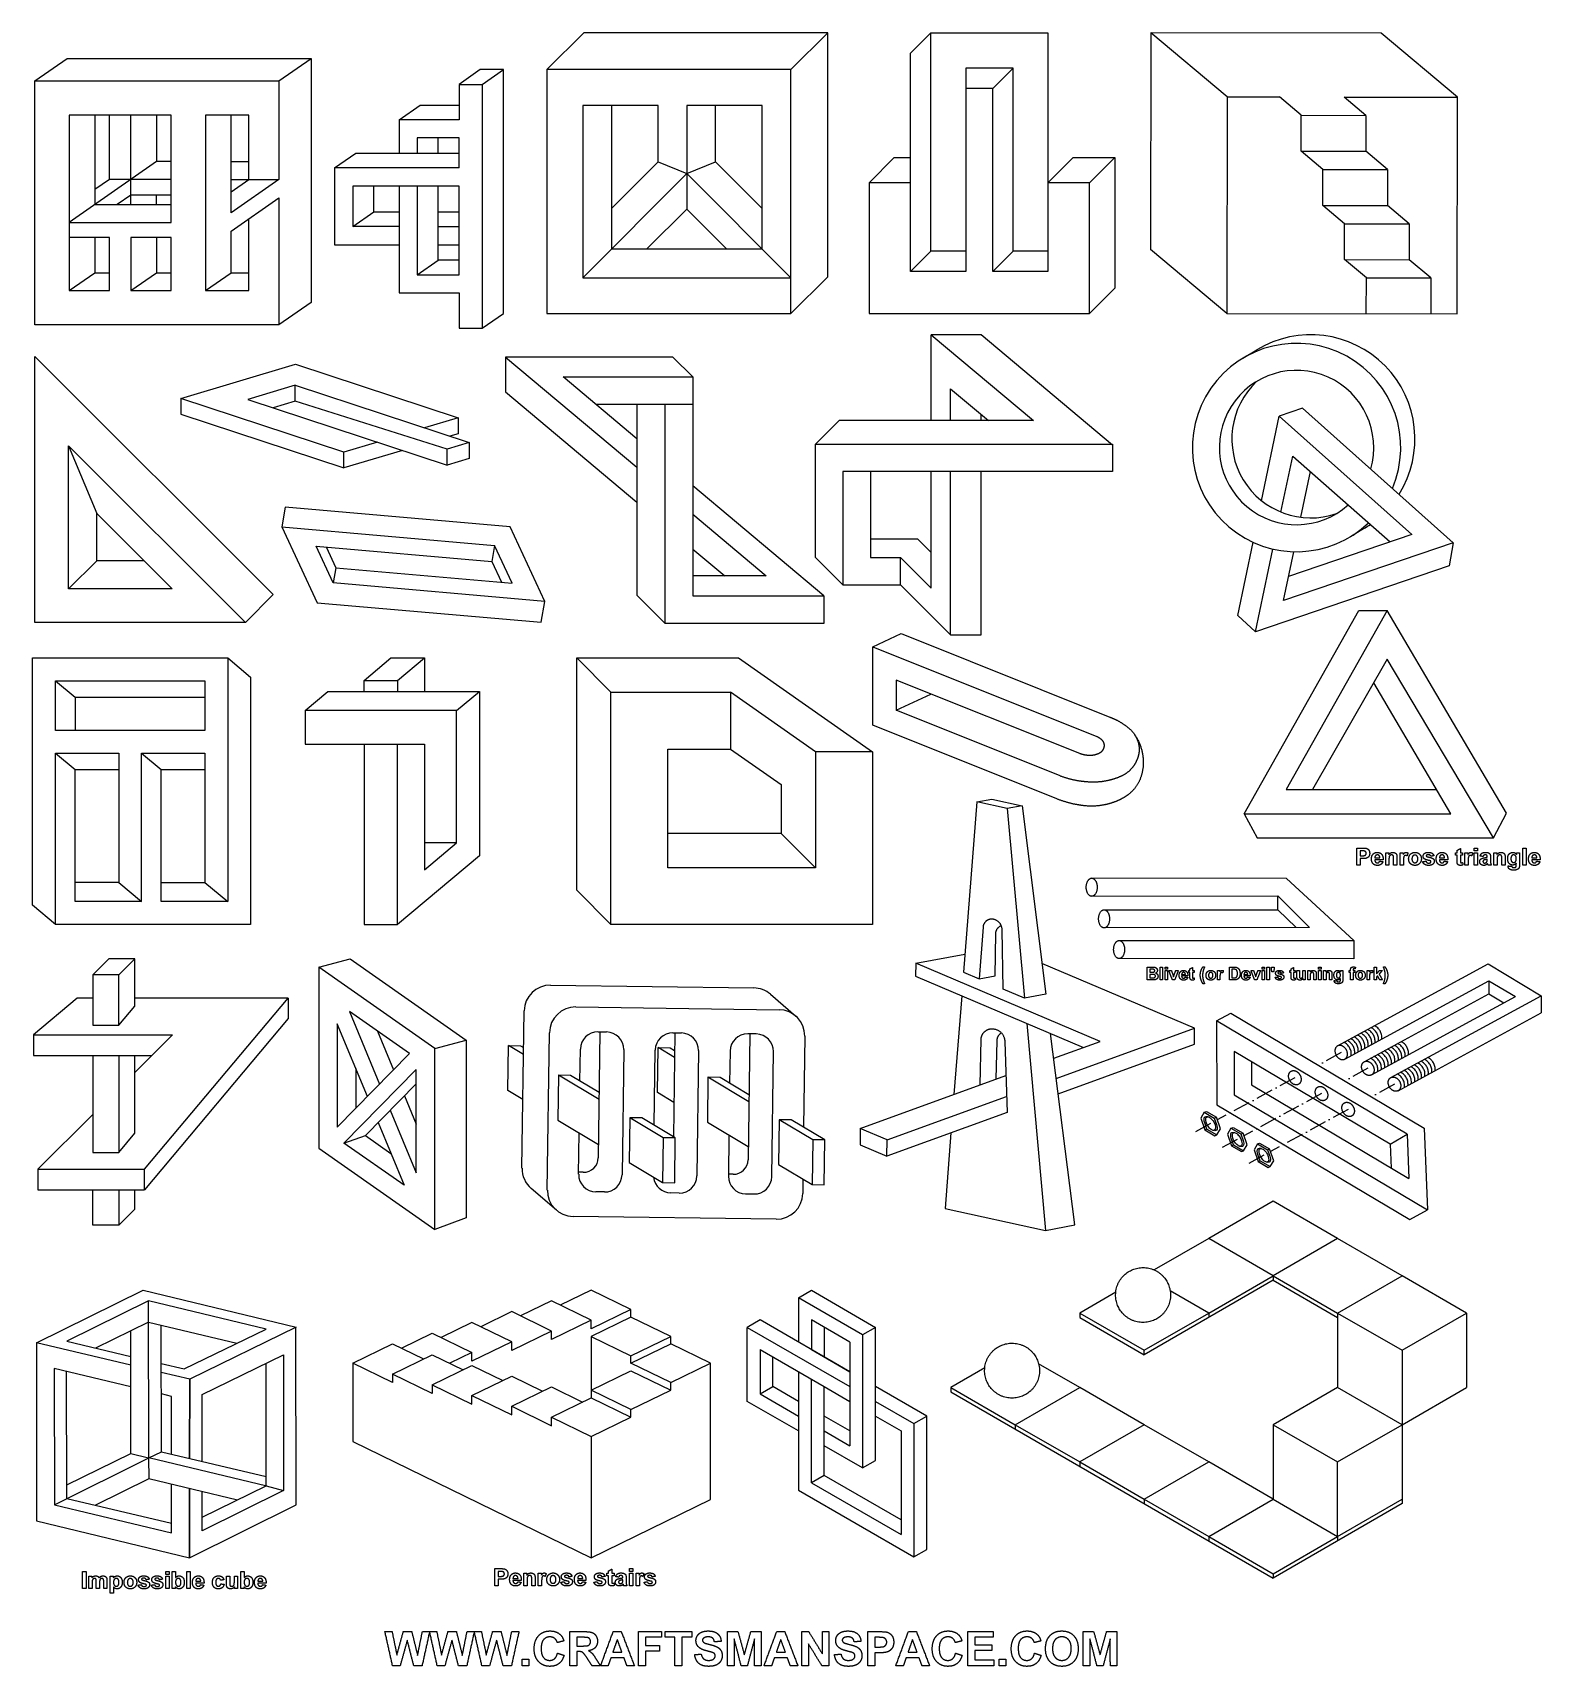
# Model space of a CAD drawing. Header units: millimetres. Extents: x -165 to 187, y -200 to 181.
import ezdxf

# ---------------------------------------------------------------- set-up
doc = ezdxf.new("R2010")
doc.units = ezdxf.units.MM
doc.header["$MEASUREMENT"] = 0
doc.linetypes.add('DashDot', pattern=[6, 4, -1, 0, -1])
doc.layers.add('Layer 03', color=5, linetype='Continuous')

msp = doc.modelspace()

# ---------------------------------------------------------------- linework, layer by layer
at = {"layer": 'Layer 03'}
for p, q in [((-54.76, 172.17), (-60.14, 172.17)), ((-54.76, 115.27), (-54.76, 172.17)), ((12.29, 172.17), (-44.61, 172.17)), ((-44.61, 172.17), (-44.61, 115.27)), ((12.29, 115.27), (12.29, 172.17)), ((64.09, 129.8), (64.09, 172.51)), ((-65.05, 168.73), (-65.05, 160.46)), ((114.04, 165.8), (113.97, 115.27)), ((114.04, 165.8), (126.23, 165.79)), ((141.29, 165.76), (167.74, 165.72)), ((167.67, 115.19), (167.74, 165.72)), ((-132.22, 161.52), (-156, 161.52)), ((-156, 161.52), (-156, 120.62)), ((-146.63, 146.55), (-146.63, 161.52)), ((-141.63, 140.68), (-141.63, 161.52)), ((-114.09, 161.52), (-124.22, 161.52)), ((-124.22, 161.52), (-124.22, 120.62)), ((-114.09, 146.55), (-114.09, 161.52)), ((-65.05, 160.46), (-79.09, 160.46)), ((-79.09, 160.46), (-79.09, 152.69)), ((-29.55, 163.8), (-29.55, 130.33)), ((-11.98, 163.8), (-11.98, 147.91)), ((5.59, 130.33), (5.59, 163.8)), ((-65.05, 156.24), (-74.86, 156.24)), ((-74.86, 156.24), (-74.86, 152.69)), ((-65.05, 149.25), (-65.05, 156.24)), ((-89.2, 152.69), (-65.05, 152.69)), ((-135.66, 150.74), (-156, 136.5)), ((-65.05, 149.25), (-94.12, 149.25)), ((-94.12, 149.25), (-94.12, 131.31)), ((-132.22, 146.55), (-141.63, 146.55)), ((-118.24, 146.55), (-107.1, 146.55)), ((-65.05, 145.02), (-89.89, 145.02)), ((-89.89, 145.02), (-89.89, 135.54)), ((-79.09, 145.02), (-79.09, 120.09)), ((-74.86, 145.02), (-74.86, 124.32)), ((-65.05, 124.32), (-65.05, 145.02)), ((12.29, 123.64), (-11.98, 147.91)), ((-118.24, 134.48), (-107.1, 142.28)), ((-114.09, 120.62), (-114.09, 137.38)), ((-84.98, 138.98), (-79.09, 138.98)), ((-69.95, 138.98), (-65.05, 138.98)), ((-156, 136.5), (-132.22, 136.5)), ((-79.09, 135.54), (-89.89, 135.54)), ((-69.95, 135.54), (-65.05, 135.54)), ((-146.63, 133), (-156, 133)), ((-146.63, 120.62), (-146.63, 133)), ((-132.22, 133), (-141.63, 133)), ((-141.63, 133), (-141.63, 120.62)), ((-94.12, 131.31), (-79.09, 131.31)), ((-69.95, 131.31), (-65.05, 131.31)), ((-29.55, 130.33), (5.59, 130.33)), ((72.2, 129.8), (64.09, 129.8)), ((-156, 120.62), (-150.02, 124.8)), ((-141.63, 120.62), (-135.66, 124.8)), ((-124.22, 120.62), (-118.24, 124.8)), ((-74.86, 124.32), (-65.05, 124.32)), ((-156, 120.62), (-146.63, 120.62)), ((-141.63, 120.62), (-132.22, 120.62)), ((-124.22, 120.62), (-114.09, 120.62)), ((-79.09, 120.09), (-65.05, 120.09)), ((-65.05, 120.09), (-65.05, 111.83)), ((-44.61, 115.27), (12.29, 115.27)), ((113.97, 115.27), (167.67, 115.19)), ((45.01, 90.32), (45.01, 110.33)), ((56.64, 110.33), (45.01, 110.33)), ((45.01, 110.33), (68.86, 90.32)), ((-129.96, 95.47), (-103.24, 103.46)), ((-103.24, 103.46), (-65.27, 90.94)), ((-15.21, 105.13), (-54.27, 105.13)), ((-54.27, 105.13), (-23.64, 79.43)), ((-40.84, 100.49), (-10.58, 100.49)), ((-91.99, 82.95), (-129.96, 95.47)), ((-103.31, 98.55), (-114.33, 95.25)), ((-114.33, 95.25), (-67.89, 79.94)), ((-103.31, 98.55), (-62.72, 85.17)), ((-103.31, 94.87), (-108.48, 93.32)), ((-23.64, 94.03), (-23.64, 49.58)), ((-65.27, 90.94), (-73.12, 88.59)), ((68.86, 90.32), (23.53, 90.32)), ((-114.94, 43.24), (-156.15, 84.45)), ((-84.14, 85.3), (-91.99, 82.95)), ((-62.72, 85.17), (-67.89, 83.62)), ((-65.27, 87.26), (-67.27, 86.66)), ((-78.28, 83.37), (-91.99, 79.27)), ((-62.72, 81.49), (-67.89, 79.94)), ((129.31, 82.05), (152.04, 62.04)), ((87.29, 78.43), (24.43, 78.43)), ((24.43, 78.43), (24.43, 52)), ((30.82, 78.43), (30.82, 58.39)), ((45.01, 51.24), (45.01, 78.43)), ((49.53, 40.32), (49.53, 78.43)), ((-149.61, 68.66), (-132.04, 51.09)), ((-105.62, 70.14), (-106.43, 65.54)), ((-53.18, 65.56), (-105.62, 70.14)), ((-106.43, 65.56), (-98.17, 47.84)), ((-106.43, 65.54), (-56.83, 61.2)), ((-45.06, 48.15), (-53.18, 65.56)), ((-10.58, 68.47), (6.51, 54.13)), ((146.08, 65.23), (142.77, 63.23)), ((-94.46, 52.47), (-98.45, 61.04)), ((-98.45, 61.04), (-57.49, 57.45)), ((-56.83, 61.2), (-57.49, 57.45)), ((-52.72, 52.39), (-56.83, 61.2)), ((157.13, 63.77), (128.35, 53.97)), ((-96.1, 60.83), (-93.83, 55.98)), ((-57.49, 57.45), (-55.23, 52.61)), ((30.82, 58.39), (37.86, 58.39)), ((-93.83, 55.98), (-94.46, 52.47)), ((-93.83, 55.98), (-52.72, 52.39)), ((-45.06, 48.15), (-94.46, 52.47)), ((-23.64, 49.58), (-17.04, 42.98)), ((37.86, 52), (49.53, 40.32)), ((-98.17, 47.84), (-45.92, 43.27)), ((-45.92, 43.27), (-45.06, 48.15)), ((-114.94, 43.24), (-164, 43.24)), ((0.05, 34.95), (31.3, 13.07)), ((31.39, 19.24), (31.39, 37.56)), ((31.39, 37.56), (83.64, 16.67)), ((151.37, 34.64), (133.97, 4.3)), ((-113.7, 30.47), (-113.7, -27.2)), ((-29.67, -27.2), (-29.67, 26.96)), ((-29.67, 26.96), (-1.79, 26.96)), ((18.05, 13.07), (-1.79, 26.96)), ((36.81, 29.77), (36.81, 22.74)), ((36.81, 22.74), (44.93, 26.53)), ((-159.2, 12.72), (-144.45, 12.72)), ((-144.45, 12.72), (-144.45, -17.39)), ((-139.12, -21.87), (-139.12, 12.72)), ((-139.12, 12.72), (-124.37, 12.72)), ((-139.12, 12.72), (-134.58, 8.91)), ((-16.42, 13.71), (-1.79, 13.71)), ((31.3, 13.07), (18.05, 13.07)), ((31.3, 13.07), (31.3, -27.2)), ((-134.58, -21.87), (-134.58, 8.91)), ((127.77, 4.3), (162.87, 4.3)), ((55.66, 1.39), (52.55, -38.35)), ((62.73, -0.15), (55.66, 1.39)), ((66.19, 0.5), (71.71, -43.44)), ((-144.45, -17.39), (-139.12, -21.87)), ((127.87, -16.45), (143.55, -30.91)), ((-139.12, -21.87), (-154.66, -21.87)), ((-119.03, -21.87), (-134.58, -21.87)), ((-113.7, -27.2), (-159.2, -27.2)), ((31.3, -27.2), (-29.67, -27.2)), ((57.11, -27.8), (56.16, -39.88)), ((59.89, -39.18), (60.08, -29.3)), ((41.4, -36.24), (52.88, -34.1)), ((143.55, -30.91), (143.55, -35.19)), ((-90.47, -35.2), (-63.41, -54.15)), ((84.42, -54.46), (41.4, -36.24)), ((106.41, -51.36), (70.81, -36.29)), ((143.55, -35.19), (88.84, -35.16)), ((139.77, -55.53), (174.87, -36.42)), ((174.87, -36.42), (187.3, -43.81)), ((-150.51, -38.95), (-150.51, -50.7)), ((41.36, -39.29), (80.53, -55.87)), ((52.55, -38.35), (56.16, -39.88)), ((56.16, -39.88), (59.89, -39.18)), ((141.49, -58.59), (175.04, -40.32)), ((175.04, -40.32), (181.26, -44.02)), ((7.52, -43.47), (13.42, -48.55)), ((52.12, -43.84), (50.31, -66.88)), ((66.76, -44.37), (61.77, -42.26)), ((71.71, -43.44), (66.76, -44.37)), ((145.98, -59.22), (175.04, -43.41)), ((147.7, -62.29), (181.26, -44.02)), ((152.2, -62.92), (187.3, -43.81)), ((175.04, -43.41), (178.55, -45.49)), ((-104.92, -49.16), (-138.43, -89.09)), ((-76.64, -57.29), (-90.67, -47.47)), ((-90.67, -47.47), (-83.65, -64.43)), ((-50.42, -84.05), (-49.92, -47.36)), ((111.57, -49.7), (114.9, -47.89)), ((114.9, -47.89), (159.98, -74.69)), ((153.91, -65.98), (187.3, -47.81)), ((-164.34, -52.93), (-131.96, -52.93)), ((-86.48, -67.32), (-93.5, -50.35)), ((-93.5, -50.35), (-93.5, -74.46)), ((-84.08, -52.08), (-80.36, -61.08)), ((-44.52, -89.14), (-44.02, -52.45)), ((15.54, -53.25), (15.25, -74.5)), ((78.48, -97.27), (72.87, -52.63)), ((74.18, -63.09), (106.41, -51.36)), ((111.57, -49.7), (111.59, -69.26)), ((155.98, -76.11), (111.57, -49.7)), ((-63.41, -54.15), (-63.41, -95.64)), ((60.2, -63.28), (60.36, -54.32)), ((73.59, -58.4), (84.42, -54.46)), ((74.63, -66.68), (106.4, -55.11)), ((152.02, -78.47), (115.63, -56.83)), ((115.63, -56.83), (115.64, -66.95)), ((-150.51, -57.74), (-150.51, -80.35)), ((-93.5, -74.46), (-76.64, -57.29)), ((-75.09, -61.03), (-91.95, -78.2)), ((-86.94, -76.42), (-75.09, -64.36)), ((-75.09, -85.13), (-75.09, -61.03)), ((28.48, -74.82), (62.43, -62.46)), ((-77.84, -67.16), (-75.09, -73.81)), ((34.71, -77.46), (62.58, -67.31)), ((115.64, -66.95), (160.77, -93.79)), ((-81.14, -70.51), (-75.09, -85.13)), ((-17.47, -76.93), (-25.3, -72.27)), ((-14.67, -76.97), (-22.49, -72.31)), ((62.69, -71.03), (34.7, -81.21)), ((108.69, -71.01), (109.18, -70.83)), ((108.69, -71.01), (111.02, -72.35)), ((111.02, -72.35), (111.51, -72.18)), ((111.02, -72.35), (111.54, -73.86)), ((111.59, -69.26), (156.64, -96.04)), ((-83.97, -73.4), (-77.92, -88.02)), ((17.39, -77.4), (9.56, -72.74)), ((20.2, -77.44), (12.37, -72.78)), ((34.71, -77.46), (28.48, -74.82)), ((49.61, -75.79), (48.23, -93.42)), ((109.31, -74.94), (108.79, -73.43)), ((108.82, -75.11), (109.31, -74.93)), ((108.82, -75.11), (111.15, -76.46)), ((114.9, -74.7), (115.4, -74.52)), ((114.9, -74.7), (117.23, -76.05)), ((117.23, -76.05), (117.73, -75.87)), ((117.23, -76.04), (117.76, -77.55)), ((155.98, -76.11), (156.41, -86.48)), ((-77.92, -88.02), (-91.95, -78.2)), ((111.15, -76.46), (111.64, -76.28)), ((115.52, -78.63), (115, -77.13)), ((115.03, -78.81), (115.52, -78.63)), ((115.03, -78.81), (117.36, -80.15)), ((117.36, -80.15), (117.85, -79.98)), ((121.12, -78.4), (121.61, -78.22)), ((121.12, -78.4), (123.45, -79.74)), ((123.44, -79.74), (123.97, -81.24)), ((123.45, -79.74), (123.94, -79.56)), ((152.02, -78.47), (152.26, -84.01)), ((-25.44, -82.75), (-17.62, -87.41)), ((9.42, -83.22), (17.25, -87.88)), ((121.74, -82.33), (121.21, -80.82)), ((121.24, -82.5), (121.74, -82.32)), ((121.24, -82.5), (123.57, -83.85)), ((123.57, -83.85), (124.06, -83.67)), ((15.09, -86.6), (15.04, -89.94)), ((-150.51, -97.36), (-150.51, -89.09)), ((-42.4, -93.84), (-48.3, -88.75)), ((48.23, -93.42), (71.7, -98.54)), ((124.76, -91.77), (109.72, -100.46)), ((139.8, -100.46), (124.76, -91.77)), ((156.64, -96.04), (160.77, -93.79)), ((71.7, -98.54), (78.48, -97.27)), ((109.72, -100.46), (97.03, -107.78)), ((124.76, -109.14), (109.72, -100.46)), ((139.8, -100.46), (124.76, -109.14)), ((154.84, -109.14), (139.8, -100.46)), ((109.72, -117.82), (124.76, -109.14)), ((124.76, -109.14), (139.8, -117.82)), ((139.8, -117.82), (154.84, -109.14)), ((169.88, -117.82), (154.84, -109.14)), ((88.05, -112.97), (79.64, -117.82)), ((109.72, -117.82), (100.74, -112.64)), ((-25.01, -117), (-34.28, -121.51)), ((-25.01, -118.75), (-25.01, -117)), ((79.64, -117.82), (94.68, -126.51)), ((94.68, -126.51), (109.72, -117.82)), ((139.8, -117.82), (154.84, -126.51)), ((154.84, -126.51), (169.88, -117.82)), ((-34.28, -119.51), (-43.54, -124.02)), ((-34.28, -121.51), (-34.28, -119.51)), ((-15.74, -123.27), (-25.01, -118.75)), ((17.06, -119.43), (17.06, -126.34)), ((26.03, -124.61), (17.06, -119.43)), ((-52.81, -124.52), (-62.08, -129.04)), ((-43.54, -122.02), (-52.81, -126.53)), ((-52.81, -126.53), (-52.81, -124.52)), ((-43.54, -124.02), (-43.54, -122.02)), ((-15.74, -124.97), (-15.74, -123.27)), ((-6.48, -129.49), (-15.74, -124.97)), ((26.03, -124.61), (26.03, -148.78)), ((-62.08, -129.04), (-62.08, -127.03)), ((-15.74, -134.06), (-6.48, -129.49)), ((5.1, -126.34), (20.05, -134.97)), ((8.09, -134.97), (8.09, -128.06)), ((17.06, -126.34), (26.03, -131.52)), ((57.51, -130.6), (49.56, -135.19)), ((79.64, -135.19), (70.07, -129.67)), ((-71.34, -134.56), (-62.08, -139.08)), ((-62.08, -137.07), (-52.81, -141.59)), ((-62.08, -139.08), (-62.08, -137.07)), ((-25.01, -140.34), (-15.74, -135.82)), ((-15.74, -135.82), (-15.74, -134.06)), ((14.07, -138.42), (8.09, -134.97)), ((20.05, -141.88), (20.05, -134.97)), ((20.05, -134.97), (26.03, -138.42)), ((49.56, -135.19), (64.6, -143.87)), ((64.6, -143.87), (79.64, -135.19)), ((94.68, -143.87), (79.64, -135.19)), ((139.8, -135.19), (124.76, -143.87)), ((154.84, -143.87), (139.8, -135.19)), ((154.84, -143.87), (169.88, -135.19)), ((-52.81, -139.58), (-43.54, -144.1)), ((-52.81, -141.59), (-52.81, -139.58)), ((-25.01, -142.09), (-25.01, -140.34)), ((-43.54, -142.09), (-34.28, -146.61)), ((-43.54, -144.1), (-43.54, -142.09)), ((-34.28, -146.61), (-25.01, -142.09)), ((26.03, -145.33), (20.05, -141.88)), ((64.6, -143.87), (79.64, -152.56)), ((94.68, -143.87), (79.64, -152.56)), ((109.72, -152.56), (94.68, -143.87)), ((124.76, -143.87), (139.8, -152.56)), ((139.8, -152.56), (154.84, -143.87)), ((79.64, -152.56), (94.68, -161.24)), ((94.68, -161.24), (109.72, -152.56)), ((124.76, -161.24), (109.72, -152.56)), ((94.68, -161.24), (109.72, -169.92)), ((109.72, -169.92), (124.76, -161.24)), ((124.76, -161.24), (139.8, -169.92)), ((139.8, -169.92), (154.84, -161.24)), ((109.72, -169.92), (124.76, -178.61)), ((124.76, -178.61), (139.8, -169.92))]:
    msp.add_line(p, q, dxfattribs=at)
at = {"layer": 'Layer 03', "linetype": 'DashDot'}
for p, q in [((129.82, -62.94), (111.73, -72.79)), ((136.03, -66.64), (117.94, -76.49)), ((142.25, -70.33), (124.15, -80.18)), ((110.16, -73.65), (105.97, -75.93)), ((116.37, -77.34), (112.18, -79.62)), ((122.59, -81.04), (118.4, -83.32))]:
    msp.add_line(p, q, dxfattribs=at)
at = {"layer": 'Layer 03'}
for points in [[(20.87, 180.75), (-36.03, 180.75), (-44.61, 172.17)], [(12.29, 172.17), (20.87, 180.75)], [(20.87, 123.85), (20.87, 180.75)], [(40.22, 176.02), (44.95, 180.75)], [(44.95, 180.75), (72.2, 180.75), (72.2, 145.77)], [(53.07, 129.8), (44.95, 129.8), (44.95, 180.75)], [(149.95, 180.7), (96.25, 180.78), (96.17, 130.25)], [(114.04, 165.8), (96.25, 180.78)], [(167.74, 165.72), (149.95, 180.7)], [(40.22, 145.77), (40.22, 176.02)], [(-164, 169.52), (-156.5, 174.77)], [(-156.5, 174.77), (-99.6, 174.77), (-99.6, 117.87)], [(-107.1, 169.52), (-99.6, 174.77)], [(-60.14, 172.17), (-65.05, 168.73)], [(-59.67, 168.73), (-54.76, 172.17)], [(64.09, 172.51), (53.07, 172.51)], [(53.07, 172.51), (53.07, 167.77)], [(59.35, 167.77), (64.09, 172.51)], [(-107.1, 142.28), (-107.1, 112.62), (-164, 112.62), (-164, 169.52), (-107.1, 169.52), (-107.1, 146.55)], [(-65.05, 168.73), (-59.67, 168.73)], [(-59.67, 168.73), (-59.67, 111.83)], [(56.21, 167.77), (53.07, 167.77), (53.07, 125.06), (40.22, 125.06), (40.22, 145.77), (30.51, 145.77), (30.51, 115.27), (56.21, 115.27)], [(56.21, 115.27), (81.91, 115.27), (81.91, 145.77), (72.2, 145.77), (72.2, 125.06), (59.35, 125.06), (59.35, 167.77), (56.21, 167.77)], [(-79.09, 160.46), (-74.17, 163.91)], [(-74.17, 163.91), (-65.05, 163.91)], [(131.31, 161.52), (126.23, 165.79)], [(146.36, 161.49), (141.29, 165.76)], [(-150.02, 161.52), (-150.02, 140.68)], [(-135.66, 161.52), (-135.66, 150.74)], [(-132.22, 136.5), (-132.22, 161.52)], [(-118.24, 138.75), (-118.24, 161.52)], [(-18.67, 163.8), (-36.25, 163.8), (-36.25, 123.64), (12.29, 123.64)], [(-29.55, 139.8), (-18.67, 150.68), (-18.67, 163.8)], [(5.59, 163.8), (-11.98, 163.8)], [(5.59, 139.8), (-5.28, 150.68), (-5.28, 163.8)], [(131.29, 153.14), (131.31, 161.52), (146.36, 161.49), (146.35, 153.12)], [(-69.96, 152.69), (-69.96, 156.24)], [(-94.12, 149.25), (-89.2, 152.69)], [(136.37, 148.87), (131.29, 153.14)], [(131.29, 153.14), (146.35, 153.12)], [(151.42, 148.85), (146.35, 153.12)], [(-132.22, 150.74), (-135.66, 150.74)], [(-118.24, 150.74), (-114.09, 150.74)], [(-18.67, 150.68), (-11.98, 147.91)], [(-11.98, 147.91), (-5.28, 150.68)], [(30.51, 145.77), (36.41, 151.67)], [(36.41, 151.67), (40.22, 151.67)], [(72.2, 145.77), (78.1, 151.67)], [(78.1, 151.67), (87.8, 151.67)], [(81.91, 145.77), (87.8, 151.67)], [(87.8, 151.67), (87.8, 121.17)], [(136.35, 140.5), (136.37, 148.87), (151.42, 148.85), (151.41, 140.48)], [(-146.63, 146.55), (-150.02, 144.18)], [(-141.63, 146.55), (-146.63, 146.55)], [(-118.24, 143.65), (-114.09, 146.55)], [(-107.1, 146.55), (-118.24, 138.75)], [(-84.98, 138.98), (-84.98, 145.02)], [(-69.95, 127.76), (-69.95, 145.02)], [(-11.98, 147.91), (-36.25, 123.64)], [(-11.98, 147.91), (-11.98, 139.62)], [(-141.63, 142.92), (-144.83, 140.68)], [(-132.22, 142.92), (-141.63, 142.92)], [(-135.66, 140.68), (-135.66, 142.92)], [(-150.02, 140.68), (-132.22, 140.68)], [(-89.89, 135.54), (-84.98, 138.98)], [(-2.69, 130.33), (-11.98, 139.62), (-21.27, 130.33)], [(141.43, 136.23), (136.35, 140.5)], [(136.35, 140.5), (151.41, 140.48)], [(156.48, 136.21), (151.41, 140.48)], [(-118.24, 124.8), (-118.24, 134.48)], [(141.42, 127.86), (141.43, 136.23), (156.48, 136.21), (156.47, 127.84)], [(-150.02, 133), (-150.02, 124.8)], [(-135.66, 133), (-135.66, 124.8)], [(-132.22, 120.62), (-132.22, 133)], [(40.22, 125.06), (44.95, 129.8)], [(59.35, 125.06), (64.09, 129.8)], [(113.97, 115.27), (96.17, 130.25)], [(-74.86, 124.32), (-69.95, 127.76)], [(-65.05, 127.76), (-69.95, 127.76)], [(141.42, 127.86), (156.47, 127.84)], [(146.49, 123.59), (141.42, 127.86)], [(161.54, 123.57), (156.47, 127.84)], [(-150.02, 124.8), (-146.63, 124.8)], [(-135.66, 124.8), (-132.22, 124.8)], [(-118.24, 124.8), (-114.09, 124.8)], [(12.29, 115.27), (20.87, 123.85)], [(146.48, 115.22), (146.49, 123.59), (161.54, 123.57), (161.53, 115.2)], [(87.8, 121.17), (81.91, 115.27)], [(-99.6, 117.87), (-107.1, 112.62)], [(-59.67, 111.83), (-54.76, 115.27)], [(-65.05, 111.83), (-59.67, 111.83)], [(87.29, 84.61), (56.64, 110.33)], [(117.65, 104.83), (120.95, 106.83)], [(-164, 43.24), (-164, 105.25)], [(-164, 105.25), (-108.47, 49.72)], [(-54.27, 105.13), (-54.27, 97.02), (-23.64, 71.32)], [(-10.58, 100.49), (-15.21, 105.13)], [(-23.64, 86.07), (-40.84, 100.49)], [(-10.58, 100.49), (-10.58, 94.03)], [(-129.96, 95.47), (-129.96, 91.79)], [(-103.31, 94.87), (-103.31, 98.55)], [(49.53, 90.32), (49.53, 97.73), (58.36, 90.32)], [(-129.96, 91.79), (-91.99, 79.27)], [(-67.89, 83.62), (-103.31, 94.87)], [(-10.58, 94.03), (-33.13, 94.03)], [(20.01, 42.98), (-17.04, 42.98), (-17.04, 94.03)], [(-10.58, 94.03), (-10.58, 49.44), (20.01, 49.44)], [(56.64, 90.32), (56.64, 91.76)], [(166.75, 61.84), (131.59, 93.24), (126.13, 91.38), (157.13, 63.77)], [(-65.27, 90.94), (-65.27, 87.26)], [(23.53, 90.32), (18.03, 84.82)], [(122.06, 71.63), (126.13, 91.38)], [(-156.15, 84.45), (-149.61, 68.66)], [(-132.04, 51.09), (-156.15, 51.09), (-156.15, 84.45)], [(-62.72, 85.17), (-62.72, 81.49)], [(18.03, 58.39), (18.03, 84.82)], [(18.03, 84.82), (87.29, 84.82), (87.29, 78.43)], [(-91.99, 79.27), (-91.99, 82.95)], [(-67.89, 79.94), (-67.89, 83.62)], [(126.55, 68.99), (129.31, 82.05)], [(56.64, 40.32), (56.64, 78.43)], [(131.21, 67.77), (133.43, 78.43)], [(20.01, 49.44), (-10.58, 75.1)], [(-138.59, 57.63), (-149.61, 57.63), (-149.61, 68.66)], [(45.01, 59.53), (41.88, 62.67), (30.82, 62.67)], [(120.63, 41.03), (116.54, 44.84), (120.06, 61.95)], [(166.75, 61.84), (165.8, 56.41), (120.63, 41.03), (124.72, 60.36)], [(166.75, 61.84), (127.19, 48.37), (129.55, 59.74)], [(-156.15, 51.09), (-149.61, 57.63)], [(-10.58, 60.36), (-3.15, 54.13)], [(24.43, 52), (18.03, 58.39)], [(37.86, 52), (37.86, 58.39)], [(37.86, 58.39), (45.01, 51.24)], [(6.51, 54.13), (-10.58, 54.13)], [(-108.47, 49.72), (-114.94, 43.24)], [(24.43, 52), (37.86, 52)], [(20.01, 49.44), (20.01, 42.98)], [(117.98, -1.39), (144.72, 46.01), (151.37, 46.01), (127.77, 4.3)], [(176.12, -6.97), (179.18, -1.28), (151.37, 46.01)], [(31.39, 37.56), (37.98, 40.63)], [(37.98, 40.63), (86.65, 21.18)], [(49.53, 40.32), (56.64, 40.32)], [(-164.54, -22.73), (-164.54, 34.95)], [(-164.54, 34.95), (-119.03, 34.95)], [(-119.03, 34.95), (-113.7, 30.47)], [(-119.03, 34.95), (-119.03, -21.87)], [(-87.25, 29.7), (-80.99, 34.95)], [(-80.99, 34.95), (-73.17, 34.95)], [(-79.43, 29.7), (-73.17, 34.95)], [(-73.17, 34.95), (-73.17, 27.16)], [(-37.66, -19.22), (-37.66, 34.95), (0.05, 34.95)], [(-29.67, 26.96), (-37.66, 34.95)], [(117.98, -1.39), (121.03, -6.97), (176.12, -6.97), (151.37, 34.64)], [(-159.2, 18.06), (-159.2, 29.61), (-124.37, 29.61), (-124.37, 18.06)], [(-159.2, 29.61), (-154.66, 25.8), (-124.37, 25.8)], [(-101, 22.69), (-95.67, 27.16), (-60.34, 27.16)], [(-87.25, 29.7), (-79.43, 29.7), (-79.43, 27.16)], [(-87.25, 27.16), (-87.25, 29.7)], [(-65.67, 22.69), (-60.34, 27.16)], [(-60.34, 27.16), (-60.34, -11.19)], [(-1.79, 26.96), (-1.79, 13.71)], [(79.69, 12.64), (36.81, 29.77)], [(117.98, -1.39), (166.22, -1.39), (148.22, 29.14)], [(-154.66, 25.8), (-154.66, 18.06)], [(-101, 22.69), (-101, 14.87), (-73.17, 14.87)], [(-73.17, 14.87), (-73.17, -14.46), (-65.67, -8.16), (-65.67, 22.69), (-101, 22.69)], [(74.29, 2.09), (31.39, 19.24)], [(75.05, 7.46), (36.81, 22.74)], [(-124.37, 18.06), (-159.2, 18.06)], [(-159.2, -27.2), (-159.2, 12.72)], [(-159.2, 12.72), (-154.66, 8.91)], [(-124.37, 12.72), (-124.37, -17.39)], [(-87.25, 14.87), (-87.25, -27.2)], [(-87.25, -27.2), (-79.43, -27.2), (-79.43, 14.87)], [(18.05, -13.96), (-16.42, -13.96), (-16.42, 13.71)], [(-1.79, 13.71), (10.06, 5.41)], [(18.05, 13.07), (18.05, -13.96)], [(-154.66, -21.87), (-154.66, 8.91)], [(-154.66, 8.91), (-144.45, 8.91)], [(-134.58, 8.91), (-124.37, 8.91)], [(10.06, 5.41), (10.06, -5.97)], [(55.66, 1.39), (59.12, 2.04)], [(59.12, 2.04), (66.19, 0.5)], [(66.19, 0.5), (62.73, -0.15)], [(62.73, -0.15), (66.76, -44.37)], [(10.06, -5.97), (-16.42, -5.97)], [(18.05, -13.96), (10.06, -5.97)], [(-60.34, -11.19), (-79.43, -27.2)], [(-65.67, -8.16), (-73.17, -8.16)], [(-144.45, -17.39), (-154.66, -17.39)], [(-134.58, -17.39), (-124.37, -17.39)], [(-124.37, -17.39), (-119.03, -21.87)], [(127.87, -16.45), (82.45, -16.41)], [(-159.2, -27.2), (-164.54, -22.73)], [(-29.67, -27.2), (-37.66, -19.22)], [(82.45, -20.62), (125.82, -20.56), (133.2, -27.92), (85.33, -28)], [(85.33, -23.78), (125.84, -23.8), (125.82, -20.56)], [(125.84, -23.8), (130.09, -27.93)], [(61.77, -42.26), (61.56, -28.44)], [(88.84, -30.95), (143.55, -30.91)], [(-146.77, -35.2), (-150.51, -38.95)], [(-140.73, -46.24), (-140.73, -35.2), (-146.77, -35.2)], [(-144.47, -38.95), (-140.73, -35.2)], [(-97.82, -37.17), (-90.47, -35.2)], [(-70.77, -56.12), (-97.82, -37.17)], [(-97.82, -37.17), (-97.82, -79.37)], [(41.4, -36.24), (41.36, -39.29)], [(-144.47, -50.7), (-144.47, -38.95), (-150.51, -38.95)], [(-43.75, -41.35), (3.63, -41.99)], [(175.04, -40.32), (175.04, -43.41)], [(-154.13, -44.36), (-164.34, -52.93), (-164.34, -57.74)], [(-150.51, -71.49), (-163.32, -84.29), (-138.43, -84.29), (-104.92, -44.36), (-140.73, -44.36)], [(-150.51, -44.36), (-154.13, -44.36)], [(-104.92, -44.36), (-104.92, -49.16)], [(187.3, -43.81), (187.3, -47.81)], [(-144.47, -50.7), (-140.73, -46.24)], [(-37.85, -46.44), (9.53, -47.08)], [(-150.51, -50.7), (-144.47, -50.7)], [(-131.96, -52.93), (-140.73, -61.7)], [(-32.69, -52.24), (-30.7, -52.27)], [(-32.23, -52.25), (-32.62, -81.6)], [(-15.23, -52.48), (-13.24, -52.51)], [(-14.76, -52.48), (-15.09, -76.72)], [(4.22, -52.74), (2.23, -52.71)], [(2.7, -52.72), (2.3, -82.06)], [(67.3, -50.27), (71.7, -98.54)], [(106.4, -55.11), (106.41, -51.36)], [(-70.77, -56.12), (-63.41, -54.15)], [(-70.77, -98.31), (-70.77, -56.12)], [(-53.7, -65.93), (-53.55, -55.45), (-50.75, -55.49)], [(-50.06, -57.53), (-53.55, -55.45)], [(-50.75, -55.49), (-50.04, -55.91)], [(-36.91, -63.73), (-36.81, -56.25)], [(-26.7, -56.39), (-27.09, -85.59)], [(-19.59, -74.04), (-19.35, -56.49)], [(-18.83, -66.4), (-18.69, -55.92), (-15.88, -55.96)], [(-14.84, -58.21), (-18.69, -55.92)], [(-15.88, -55.96), (-14.82, -56.59)], [(-9.24, -56.62), (-9.63, -85.82)], [(-1.89, -56.72), (-1.99, -64.23)], [(7.83, -86.06), (8.23, -56.86)], [(56.45, -64.64), (56.65, -54.01)], [(62.18, -54.47), (62.69, -71.03)], [(-164.34, -57.74), (-136.76, -57.74)], [(-144.47, -57.74), (-144.47, -80.35)], [(-140.73, -75.88), (-140.73, -57.74)], [(-89.17, -60.82), (-89.17, -70.05)], [(119.68, -59.24), (119.69, -64.64), (156.41, -86.48)], [(-39.11, -62.42), (-41.91, -62.38), (-42.05, -72.86)], [(-32.44, -68.03), (-41.91, -62.38)], [(-32.42, -66.4), (-39.11, -62.42)], [(-4.24, -62.89), (-7.05, -62.85), (-7.19, -73.33)], [(2.49, -68.53), (-7.05, -62.85)], [(2.51, -66.91), (-4.24, -62.89)], [(-50.2, -68.01), (-53.7, -65.93)], [(-14.98, -68.69), (-18.83, -66.4)], [(-22.49, -72.31), (-25.3, -72.27), (-25.44, -82.75)], [(108.69, -71.01), (107.87, -72.39), (108.82, -75.11)], [(109.18, -70.83), (111.51, -72.18)], [(111.64, -76.28), (112.46, -74.9), (111.51, -72.18)], [(-150.51, -80.35), (-144.47, -80.35), (-140.73, -75.88)], [(-42.05, -72.86), (-32.58, -78.5)], [(-37.21, -85.45), (-37.08, -75.82)], [(-7.19, -73.33), (2.34, -79.01)], [(12.37, -72.78), (9.56, -72.74), (9.42, -83.22)], [(28.48, -74.82), (28.48, -78.58)], [(109.31, -74.93), (111.64, -76.28)], [(114.9, -74.7), (114.08, -76.08), (115.03, -78.81)], [(115.4, -74.52), (117.73, -75.87)], [(117.85, -79.98), (118.67, -78.59), (117.73, -75.87)], [(152.02, -78.47), (155.98, -76.11)], [(159.98, -74.69), (160.77, -93.79)], [(-97.82, -79.37), (-70.77, -98.31)], [(-91.95, -78.2), (-86.94, -76.42)], [(-86.94, -76.42), (-81, -80.58)], [(-17.62, -87.41), (-14.81, -87.45), (-14.67, -76.97), (-17.47, -76.93), (-17.62, -87.41)], [(-2.15, -76.33), (-2.28, -85.92)], [(17.25, -87.88), (20.05, -87.92), (20.2, -77.44), (17.39, -77.4), (17.25, -87.88)], [(28.48, -78.58), (34.7, -81.21)], [(34.7, -81.21), (34.71, -77.46)], [(115.52, -78.63), (117.85, -79.98)], [(121.12, -78.4), (120.3, -79.78), (121.24, -82.5)], [(121.61, -78.22), (123.94, -79.56)], [(124.06, -83.67), (124.89, -82.29), (123.94, -79.56)], [(121.74, -82.32), (124.06, -83.67)], [(-163.32, -84.29), (-163.32, -89.09)], [(-138.43, -89.09), (-138.43, -84.29)], [(-36.12, -85), (-37.2, -84.99)], [(-1.2, -85.47), (-2.28, -85.46)], [(-163.32, -89.09), (-138.43, -89.09)], [(-144.47, -89.09), (-144.47, -97.36), (-150.51, -97.36)], [(-140.73, -93.61), (-140.73, -89.09)], [(-31.21, -89.59), (-33.2, -89.57)], [(-13.75, -89.83), (-15.74, -89.8)], [(1.73, -90.04), (3.72, -90.06)], [(-144.47, -97.36), (-140.73, -93.61)], [(-63.41, -95.64), (-70.77, -98.31)], [(8.87, -95.96), (-38.51, -95.32)], [(124.76, -109.14), (124.76, -110.18), (94.68, -127.55)], [(124.76, -110.18), (139.8, -118.87)], [(-141.62, -129.99), (-163.66, -124.8), (-138.78, -112.52), (-103.11, -121.08), (-127.92, -133.21), (-134.54, -131.66)], [(-25.01, -117), (-34.28, -112.48), (-41.48, -115.99)], [(14.07, -114.25), (17.06, -112.52), (32.02, -121.16), (29.02, -122.88), (14.07, -114.25)], [(14.07, -114.25), (14.07, -124.61)], [(-159.44, -162.52), (-137.44, -151.59), (-137.56, -114.96), (-156.6, -124.41), (-141.62, -127.93)], [(-134.54, -129.59), (-129.18, -130.85), (-110.1, -121.56), (-137.56, -114.96)], [(-43.54, -122.02), (-52.81, -117.5), (-60.02, -121.01)], [(-34.28, -119.51), (-43.54, -114.99), (-50.75, -118.5)], [(79.64, -117.82), (79.64, -118.87), (94.68, -127.55), (94.68, -126.51)], [(109.72, -117.82), (109.72, -118.87)], [(139.8, -117.82), (139.8, -135.19)], [(169.88, -117.82), (169.88, -135.19)], [(-137.54, -119.92), (-149.88, -125.98)], [(-141.61, -150.57), (-141.62, -121.92)], [(-137.54, -119.92), (-116.89, -124.87)], [(-134.53, -150.18), (-134.55, -120.64)], [(-127.93, -158.75), (-127.94, -174.91), (-103.11, -162.59), (-103.13, -121.09)], [(-52.81, -124.52), (-62.08, -120.01), (-69.28, -123.52)], [(-25.01, -118.75), (-34.28, -123.32), (-25.01, -127.84)], [(26.03, -131.52), (5.1, -119.43), (2.11, -121.16), (26.03, -134.97)], [(14.07, -145.33), (2.11, -138.42), (2.11, -121.16)], [(20.05, -121.16), (20.05, -128.06)], [(29.02, -122.88), (29.02, -153.96), (32.02, -152.24), (32.02, -121.16)], [(-141.62, -129.99), (-163.66, -124.8), (-163.66, -166.31), (-127.95, -174.89), (-127.94, -158.75)], [(-80.61, -132.05), (-80.61, -134.06), (-89.87, -129.54), (-80.61, -125.03), (-73.4, -128.54)], [(-78.55, -126.03), (-71.34, -122.52), (-62.08, -127.03), (-67.22, -129.54)], [(-34.28, -123.32), (-34.28, -135.82)], [(-25.01, -129.54), (-25.01, -127.84), (-15.74, -123.27)], [(-15.74, -134.06), (-25.01, -129.54), (-15.74, -124.97)], [(-125.01, -152.43), (-125.01, -136.83), (-106.05, -127.55), (-106.01, -159.19), (-125.01, -168.63), (-125.01, -159.45)], [(-110.08, -158.14), (-110.06, -129.51)], [(-71.34, -134.56), (-71.34, -136.57), (-80.61, -132.05), (-71.34, -127.54), (-64.13, -131.05)], [(-34.28, -146.61), (-34.28, -174.89), (-6.48, -161.34), (-6.48, -129.49)], [(5.1, -126.34), (5.1, -136.7), (8.09, -134.97)], [(154.84, -126.51), (154.84, -143.87)], [(-141.62, -135.02), (-159.49, -130.78), (-159.44, -162.52), (-132.17, -169.06), (-132.17, -157.73)], [(-156.57, -161.08), (-156.64, -131.49)], [(-127.93, -151.74), (-127.92, -133.21), (-134.54, -131.66)], [(-127.92, -133.21), (-127.93, -151.74)], [(-89.87, -129.54), (-89.87, -147.79), (-34.28, -174.89)], [(-71.34, -134.56), (-62.08, -130.05), (-54.87, -133.56)], [(-62.08, -137.07), (-52.81, -132.56), (-45.6, -136.07)], [(-34.28, -135.82), (-25.01, -131.3), (-15.74, -135.82)], [(14.07, -131.52), (14.07, -159.14), (40.99, -174.69)], [(17.06, -157.42), (17.06, -133.24)], [(-132.17, -150.73), (-132.17, -137.26), (-134.53, -136.7)], [(-52.81, -139.58), (-43.54, -135.07), (-36.34, -138.58)], [(-25.01, -140.34), (-34.28, -135.82), (-34.28, -137.57)], [(5.1, -136.7), (14.07, -141.88)], [(32.02, -138.42), (40.99, -143.6), (43.98, -141.88), (32.02, -134.97)], [(49.56, -135.19), (49.56, -136.23)], [(49.56, -136.23), (124.76, -179.65)], [(-43.54, -142.09), (-34.28, -137.57), (-25.01, -142.09)], [(32.02, -141.88), (38, -145.33), (38, -166.05), (20.05, -155.69), (17.06, -157.42), (38, -169.51)], [(20.05, -155.69), (20.05, -141.88)], [(40.99, -143.6), (40.99, -174.69), (43.98, -172.96), (43.98, -141.88)], [(64.6, -143.87), (64.6, -144.92)], [(124.76, -143.87), (124.76, -161.24)], [(154.84, -143.87), (154.84, -161.24)], [(20.05, -145.33), (26.03, -148.78)], [(-156.57, -157.92), (-141.61, -150.57), (-137.51, -151.62), (-137.44, -156.47), (-149.9, -162.66)], [(-109.95, -158.2), (-137.42, -151.62), (-134.53, -150.18), (-110.08, -155.97)], [(29.02, -153.96), (20.05, -148.78)], [(79.64, -152.56), (79.64, -153.6)], [(139.8, -169.92), (139.8, -152.56)], [(-116.75, -161.43), (-137.44, -156.47)], [(-125, -165.45), (-110.08, -158.14), (-106.05, -159.18)], [(-156.6, -161.08), (-132.17, -166.85)], [(94.68, -161.24), (94.68, -162.28)], [(154.84, -161.24), (154.84, -162.28), (124.76, -179.65)], [(38, -166.05), (38, -169.51)], [(109.72, -169.92), (109.72, -170.97)], [(139.8, -169.92), (139.8, -170.97)], [(124.76, -178.61), (124.76, -179.65)]]:
    msp.add_lwpolyline(points, dxfattribs=at)
at = {"layer": 'Layer 03', "linetype": 'DashDot'}
for points in [[(140.63, -57.06), (135.25, -59.99)], [(146.84, -60.75), (141.47, -63.68)], [(153.05, -64.45), (147.68, -67.37)]]:
    msp.add_lwpolyline(points, dxfattribs=at)
at = {"layer": 'Layer 03'}
for centre, radius, start, end in [((130.21, 84.03), 24.3, 336.9278, 313.7388), ((133.52, 86.03), 24.3, 327.9324, 121.1276), ((130.21, 84.03), 18, 343.8728, 312.0185), ((133.53, 86.03), 18.41, 133.2854, 288.9698), ((133.52, 86.03), 24.3, 301.1276, 304.9215), ((-43.83, -47.44), 6.09, 89.2292, 179.2292), ((3.54, -48.08), 6.09, 49.2292, 89.2292), ((-37.93, -52.53), 6.09, 89.2292, 179.2292), ((9.44, -53.17), 6.09, 359.2292, 89.2292), ((-32.75, -56.31), 4.06, 89.2292, 179.2292), ((-30.76, -56.33), 4.06, 359.2292, 89.2292), ((-15.29, -56.54), 4.06, 89.2292, 179.2292), ((-13.3, -56.57), 4.06, 359.2292, 89.2292), ((2.17, -56.78), 4.06, 89.2292, 179.2292), ((4.16, -56.8), 4.06, 359.2292, 89.2292), ((-36.07, -81.55), 3.45, 269.2292, 359.2292), ((-1.15, -82.02), 3.45, 269.2292, 359.2292), ((-44.32, -84.14), 6.09, 179.2292, 229.2292), ((-33.14, -85.5), 4.06, 179.2292, 269.2292), ((-31.15, -85.53), 4.06, 269.2292, 359.2292), ((-15.68, -85.74), 4.06, 185.901, 269.2292), ((-13.69, -85.77), 4.06, 269.2292, 359.2292), ((1.78, -85.97), 4.06, 179.2292, 269.2292), ((3.77, -86), 4.06, 269.2292, 359.2292), ((-38.42, -89.22), 6.09, 179.2292, 269.2292), ((8.95, -89.86), 6.09, 269.2292, 359.2292)]:
    msp.add_arc(centre, radius, start, end, dxfattribs=at)
for points, weights in [([(86.65, 21.18), (87, 21.04), (87.35, 20.89)], [1, 0.999902636371, 1]), ([(87.35, 20.89), (87.7, 20.74), (88.04, 20.57)], [1, 0.999703160401, 1]), ([(88.04, 20.57), (89.8, 19.71), (91.28, 18.41)], [1, 0.99126123134, 1]), ([(83.64, 16.67), (84.18, 16.41), (84.64, 16.01)], [1, 0.99126123134, 1]), ([(84.64, 16.01), (85.09, 15.62), (85.26, 15.04)], [1, 0.959495086892, 1]), ([(91.28, 18.41), (92.76, 17.11), (93.3, 15.22)], [1, 0.959495086892, 1]), ([(92.27, 17.32), (94.25, 14.61), (94.45, 11.26)], [1, 0.959911399911, 1]), ([(81.19, 12.26), (80.42, 12.35), (79.69, 12.64)], [1, 0.991950777748, 1]), ([(81.67, 12.21), (81.43, 12.23), (81.19, 12.26)], [1, 0.99969757426, 1]), ([(83.11, 12.32), (82.4, 12.16), (81.67, 12.21)], [1, 0.989386120224, 1]), ([(84.1, 12.66), (83.62, 12.43), (83.11, 12.32)], [1, 0.993680601764, 1]), ([(84.89, 13.31), (84.58, 12.89), (84.1, 12.66)], [1, 0.970703200372, 1]), ([(85.28, 14.14), (85.17, 13.68), (84.89, 13.31)], [1, 0.979419681549, 1]), ([(85.26, 15.04), (85.39, 14.59), (85.28, 14.14)], [1, 0.966689944905, 1]), ([(93.35, 12.27), (92.99, 10.78), (92.07, 9.56)], [1, 0.979419681549, 1]), ([(93.3, 15.22), (93.72, 13.75), (93.35, 12.27)], [1, 0.966689944905, 1]), ([(92.07, 9.56), (91.03, 8.19), (89.47, 7.45)], [1, 0.970703200372, 1]), ([(94.45, 11.26), (94.6, 8.94), (93.76, 6.77)], [1, 0.976867743515, 1]), ([(79.97, 6.19), (77.43, 6.51), (75.05, 7.46)], [1, 0.991950777748, 1]), ([(81.53, 6.03), (80.75, 6.09), (79.97, 6.19)], [1, 0.99969757426, 1]), ([(86.22, 6.35), (83.9, 5.84), (81.53, 6.03)], [1, 0.989386120224, 1]), ([(89.47, 7.45), (87.91, 6.72), (86.22, 6.35)], [1, 0.993680601764, 1]), ([(93.76, 6.77), (92.92, 4.6), (91.08, 3.18)], [1, 0.963179640576, 1]), ([(79.16, 0.71), (76.66, 1.15), (74.29, 2.09)], [1, 0.994690092895, 1]), ([(80.46, 0.51), (79.81, 0.6), (79.16, 0.71)], [1, 0.999704951429, 1]), ([(85.6, 0.73), (83.05, 0.19), (80.46, 0.51)], [1, 0.985877999784, 1]), ([(88.48, 1.65), (87.08, 1.05), (85.6, 0.73)], [1, 0.995241725962, 1]), ([(91.08, 3.18), (89.87, 2.25), (88.48, 1.65)], [1, 0.992142844474, 1]), ([(61.56, -28.44), (61.52, -26.29), (59.4, -25.98)], [1, 0.76253666846, 1]), ([(60.08, -29.3), (60.1, -27.96), (61.34, -27.46)], [1, 0.834281980875, 1]), ([(59.4, -51.53), (62.1, -51.76), (62.18, -54.47)], [1, 0.746367710871, 1]), ([(60.36, -54.32), (60.39, -53.15), (61.35, -52.47)], [1, 0.891385058403, 1])]:
    msp.add_rational_spline(points, weights, degree=2, dxfattribs=at)
for points in [[(144.24, -13.35), (144.24, -11.37), (144.24, -9.38)], [(144.24, -9.38), (144.88, -9.38), (145.52, -9.38)], [(145.05, -10.04), (145.05, -10.61), (145.05, -11.18)], [(145.44, -10.04), (145.24, -10.04), (145.05, -10.04)], [(145.05, -11.18), (145.27, -11.18), (145.49, -11.18)], [(146.01, -10.07), (145.87, -10.04), (145.44, -10.04)], [(145.49, -11.18), (145.96, -11.18), (146.12, -11.12)], [(145.52, -9.38), (146.25, -9.38), (146.47, -9.44)], [(146.33, -10.25), (146.21, -10.11), (146.01, -10.07)], [(146.12, -11.12), (146.28, -11.05), (146.37, -10.92)], [(146.46, -10.61), (146.46, -10.39), (146.33, -10.25)], [(146.37, -10.92), (146.46, -10.79), (146.46, -10.61)], [(146.47, -9.44), (146.81, -9.53), (147.04, -9.83)], [(147.14, -11.21), (147.01, -11.46), (146.81, -11.6)], [(147.04, -9.83), (147.27, -10.12), (147.27, -10.6)], [(147.27, -10.6), (147.27, -10.96), (147.14, -11.21)], [(147.69, -11.93), (147.69, -11.21), (148.07, -10.8)], [(148.07, -10.8), (148.45, -10.39), (149.03, -10.39)], [(148.64, -11.16), (148.47, -11.34), (148.47, -11.65)], [(149.06, -10.98), (148.8, -10.98), (148.64, -11.16)], [(149.03, -10.39), (149.68, -10.39), (150.05, -10.82)], [(149.47, -11.15), (149.3, -10.98), (149.06, -10.98)], [(149.64, -11.65), (149.64, -11.32), (149.47, -11.15)], [(150.05, -10.82), (150.43, -11.24), (150.41, -12.12)], [(151, -13.35), (151, -11.91), (151, -10.46)], [(151, -10.46), (151.36, -10.46), (151.72, -10.46)], [(151.72, -10.89), (152.09, -10.39), (152.66, -10.39)], [(151.72, -10.46), (151.72, -10.67), (151.72, -10.89)], [(151.83, -11.38), (151.77, -11.56), (151.77, -12.04)], [(152.04, -11.09), (151.88, -11.2), (151.83, -11.38)], [(152.39, -10.98), (152.19, -10.98), (152.04, -11.09)], [(152.65, -11.06), (152.54, -10.98), (152.39, -10.98)], [(152.81, -11.27), (152.76, -11.13), (152.65, -11.06)], [(152.66, -10.39), (152.91, -10.39), (153.12, -10.48)], [(152.85, -11.88), (152.85, -11.41), (152.81, -11.27)], [(153.12, -10.48), (153.32, -10.57), (153.43, -10.71)], [(153.43, -10.71), (153.54, -10.86), (153.58, -11.04)], [(153.58, -11.04), (153.62, -11.22), (153.62, -11.55)], [(154.38, -13.35), (154.38, -11.91), (154.38, -10.46)], [(154.38, -10.46), (154.74, -10.46), (155.1, -10.46)], [(155.1, -10.46), (155.1, -10.67), (155.1, -10.87)], [(155.1, -10.87), (155.28, -10.58), (155.41, -10.49)], [(155.38, -11.17), (155.27, -11.26), (155.21, -11.49)], [(155.64, -11.08), (155.48, -11.08), (155.38, -11.17)], [(155.41, -10.49), (155.55, -10.39), (155.73, -10.39)], [(155.98, -11.21), (155.79, -11.08), (155.64, -11.08)], [(155.73, -10.39), (155.98, -10.39), (156.21, -10.54)], [(156.21, -10.54), (156.09, -10.87), (155.98, -11.21)], [(156.36, -11.87), (156.36, -11.48), (156.55, -11.13)], [(156.55, -11.13), (156.73, -10.77), (157.08, -10.58)], [(157.08, -10.58), (157.42, -10.39), (157.84, -10.39)], [(157.33, -11.24), (157.13, -11.47), (157.13, -11.91)], [(157.82, -11.01), (157.53, -11.01), (157.33, -11.24)], [(158.31, -11.24), (158.11, -11.01), (157.82, -11.01)], [(157.84, -10.39), (158.49, -10.39), (158.91, -10.82)], [(158.51, -11.9), (158.51, -11.47), (158.31, -11.24)], [(158.91, -10.82), (159.32, -11.25), (159.32, -11.9)], [(159.74, -11.28), (159.74, -10.91), (160.04, -10.65)], [(160.09, -11.94), (159.74, -11.7), (159.74, -11.28)], [(160.04, -10.65), (160.34, -10.39), (160.96, -10.39)], [(160.55, -11.02), (160.46, -11.08), (160.46, -11.18)], [(160.46, -11.18), (160.46, -11.26), (160.53, -11.32)], [(160.53, -11.32), (160.64, -11.4), (161.25, -11.54)], [(160.98, -10.93), (160.68, -10.93), (160.55, -11.02)], [(160.96, -10.39), (161.55, -10.39), (161.84, -10.59)], [(161.35, -11.03), (161.22, -10.93), (160.98, -10.93)], [(161.52, -11.3), (161.47, -11.12), (161.35, -11.03)], [(162.24, -11.18), (161.88, -11.24), (161.52, -11.3)], [(161.84, -10.59), (162.13, -10.79), (162.24, -11.18)], [(162.78, -11.93), (162.78, -11.21), (163.16, -10.8)], [(163.16, -10.8), (163.54, -10.39), (164.11, -10.39)], [(163.72, -11.16), (163.56, -11.34), (163.56, -11.65)], [(164.15, -10.98), (163.89, -10.98), (163.72, -11.16)], [(164.11, -10.39), (164.76, -10.39), (165.14, -10.82)], [(164.55, -11.15), (164.39, -10.98), (164.15, -10.98)], [(164.73, -11.65), (164.72, -11.32), (164.55, -11.15)], [(165.14, -10.82), (165.51, -11.24), (165.5, -12.12)], [(167.3, -11.06), (167.3, -10.76), (167.3, -10.46)], [(167.3, -10.46), (167.48, -10.46), (167.67, -10.46)], [(167.67, -11.06), (167.48, -11.06), (167.3, -11.06)], [(167.67, -9.92), (168.05, -9.7), (168.43, -9.48)], [(167.67, -10.46), (167.67, -10.19), (167.67, -9.92)], [(167.67, -12.33), (167.67, -11.69), (167.67, -11.06)], [(168.43, -9.48), (168.43, -9.97), (168.43, -10.46)], [(168.43, -10.46), (168.69, -10.46), (168.95, -10.46)], [(168.95, -11.06), (168.69, -11.06), (168.43, -11.06)], [(168.43, -11.06), (168.43, -11.65), (168.43, -12.25)], [(168.95, -10.46), (168.95, -10.76), (168.95, -11.06)], [(169.47, -13.35), (169.47, -11.91), (169.47, -10.46)], [(169.47, -10.46), (169.83, -10.46), (170.19, -10.46)], [(170.19, -10.46), (170.19, -10.67), (170.19, -10.87)], [(170.19, -10.87), (170.36, -10.58), (170.5, -10.49)], [(170.46, -11.17), (170.36, -11.26), (170.3, -11.49)], [(170.72, -11.08), (170.57, -11.08), (170.46, -11.17)], [(170.5, -10.49), (170.64, -10.39), (170.82, -10.39)], [(171.06, -11.21), (170.88, -11.08), (170.72, -11.08)], [(170.82, -10.39), (171.07, -10.39), (171.3, -10.54)], [(171.3, -10.54), (171.18, -10.87), (171.06, -11.21)], [(171.62, -10.04), (171.62, -9.71), (171.62, -9.38)], [(171.62, -9.38), (172, -9.38), (172.38, -9.38)], [(172.38, -10.04), (172, -10.04), (171.62, -10.04)], [(171.62, -13.35), (171.62, -11.91), (171.62, -10.46)], [(171.62, -10.46), (172, -10.46), (172.38, -10.46)], [(172.38, -9.38), (172.38, -9.71), (172.38, -10.04)], [(172.38, -10.46), (172.38, -11.91), (172.38, -13.35)], [(173.03, -11.25), (173.14, -10.81), (173.42, -10.6)], [(173.72, -11.35), (173.37, -11.3), (173.03, -11.25)], [(173.42, -10.6), (173.7, -10.39), (174.25, -10.39)], [(173.89, -11.06), (173.78, -11.15), (173.72, -11.35)], [(174.19, -10.98), (174, -10.98), (173.89, -11.06)], [(174.58, -11.08), (174.48, -10.98), (174.19, -10.98)], [(174.25, -10.39), (174.76, -10.39), (175, -10.51)], [(174.68, -11.4), (174.68, -11.17), (174.58, -11.08)], [(174.68, -11.48), (174.68, -11.44), (174.68, -11.4)], [(175, -10.51), (175.25, -10.63), (175.35, -10.82)], [(175.35, -10.82), (175.45, -11.01), (175.45, -11.51)], [(176.24, -13.35), (176.24, -11.91), (176.24, -10.46)], [(176.24, -10.46), (176.59, -10.46), (176.95, -10.46)], [(176.95, -10.89), (177.33, -10.39), (177.89, -10.39)], [(176.95, -10.46), (176.95, -10.67), (176.95, -10.89)], [(177.06, -11.38), (177, -11.56), (177, -12.04)], [(177.27, -11.09), (177.12, -11.2), (177.06, -11.38)], [(177.62, -10.98), (177.43, -10.98), (177.27, -11.09)], [(177.88, -11.06), (177.78, -10.98), (177.62, -10.98)], [(178.04, -11.27), (177.99, -11.13), (177.88, -11.06)], [(177.89, -10.39), (178.14, -10.39), (178.35, -10.48)], [(178.09, -11.88), (178.09, -11.41), (178.04, -11.27)], [(178.35, -10.48), (178.56, -10.57), (178.66, -10.71)], [(178.66, -10.71), (178.77, -10.86), (178.81, -11.04)], [(178.81, -11.04), (178.85, -11.22), (178.85, -11.55)], [(179.45, -11.89), (179.45, -11.16), (179.79, -10.77)], [(179.79, -10.77), (180.14, -10.39), (180.65, -10.39)], [(180.39, -11.2), (180.21, -11.42), (180.21, -11.86)], [(180.83, -10.98), (180.56, -10.98), (180.39, -11.2)], [(180.65, -10.39), (181.18, -10.39), (181.52, -10.87)], [(181.29, -11.2), (181.11, -10.98), (180.83, -10.98)], [(181.47, -11.88), (181.47, -11.42), (181.29, -11.2)], [(181.52, -10.87), (181.52, -10.67), (181.52, -10.46)], [(181.52, -10.46), (181.88, -10.46), (182.24, -10.46)], [(182.24, -10.46), (182.24, -11.76), (182.24, -13.06)], [(183, -13.35), (183, -11.37), (183, -9.38)], [(183, -9.38), (183.38, -9.38), (183.77, -9.38)], [(183.77, -9.38), (183.77, -11.37), (183.77, -13.35)], [(184.31, -11.93), (184.31, -11.21), (184.69, -10.8)], [(184.69, -10.8), (185.07, -10.39), (185.64, -10.39)], [(185.25, -11.16), (185.09, -11.34), (185.09, -11.65)], [(185.68, -10.98), (185.42, -10.98), (185.25, -11.16)], [(185.64, -10.39), (186.29, -10.39), (186.67, -10.82)], [(186.09, -11.15), (185.92, -10.98), (185.68, -10.98)], [(186.26, -11.65), (186.25, -11.32), (186.09, -11.15)], [(186.67, -10.82), (187.04, -11.24), (187.03, -12.12)], [(145.05, -13.35), (144.64, -13.35), (144.24, -13.35)], [(145.57, -11.85), (145.31, -11.85), (145.05, -11.85)], [(145.05, -11.85), (145.05, -12.6), (145.05, -13.35)], [(146.39, -11.79), (146.11, -11.85), (145.57, -11.85)], [(146.81, -11.6), (146.6, -11.74), (146.39, -11.79)], [(147.98, -12.93), (147.69, -12.53), (147.69, -11.93)], [(149.1, -13.43), (148.34, -13.43), (147.98, -12.93)], [(150.41, -12.12), (149.43, -12.12), (148.46, -12.12)], [(148.46, -12.12), (148.47, -12.46), (148.65, -12.65)], [(148.47, -11.65), (149.06, -11.65), (149.64, -11.65)], [(148.65, -12.65), (148.83, -12.83), (149.1, -12.83)], [(149.1, -12.83), (149.28, -12.83), (149.41, -12.74)], [(149.89, -13.2), (149.58, -13.43), (149.1, -13.43)], [(149.41, -12.74), (149.53, -12.65), (149.59, -12.44)], [(149.59, -12.44), (149.98, -12.49), (150.36, -12.54)], [(150.36, -12.54), (150.21, -12.97), (149.89, -13.2)], [(151.77, -13.35), (151.38, -13.35), (151, -13.35)], [(151.77, -12.04), (151.77, -12.7), (151.77, -13.35)], [(152.85, -13.35), (152.85, -12.62), (152.85, -11.88)], [(153.62, -13.35), (153.24, -13.35), (152.85, -13.35)], [(153.62, -11.55), (153.62, -12.45), (153.62, -13.35)], [(155.15, -13.35), (154.77, -13.35), (154.38, -13.35)], [(155.21, -11.49), (155.15, -11.72), (155.15, -12.46)], [(155.15, -12.46), (155.15, -12.91), (155.15, -13.35)], [(156.55, -12.72), (156.36, -12.37), (156.36, -11.87)], [(157.09, -13.25), (156.73, -13.07), (156.55, -12.72)], [(157.84, -13.43), (157.45, -13.43), (157.09, -13.25)], [(157.13, -11.91), (157.13, -12.35), (157.33, -12.58)], [(157.33, -12.58), (157.53, -12.81), (157.82, -12.81)], [(157.82, -12.81), (158.11, -12.81), (158.31, -12.58)], [(158.9, -12.99), (158.48, -13.43), (157.84, -13.43)], [(158.31, -12.58), (158.51, -12.35), (158.51, -11.9)], [(159.32, -11.9), (159.32, -12.56), (158.9, -12.99)], [(159.64, -12.54), (160.03, -12.49), (160.41, -12.44)], [(160.09, -13.19), (159.75, -12.95), (159.64, -12.54)], [(161.26, -12.32), (160.33, -12.11), (160.09, -11.94)], [(161.02, -13.43), (160.44, -13.43), (160.09, -13.19)], [(160.41, -12.44), (160.46, -12.66), (160.61, -12.77)], [(160.61, -12.77), (160.76, -12.88), (161.02, -12.88)], [(161.02, -12.88), (161.32, -12.88), (161.47, -12.77)], [(162, -13.14), (161.67, -13.43), (161.02, -13.43)], [(161.25, -11.54), (161.86, -11.68), (162.1, -11.88)], [(161.52, -12.42), (161.46, -12.36), (161.26, -12.32)], [(161.47, -12.77), (161.57, -12.7), (161.57, -12.57)], [(161.57, -12.57), (161.57, -12.48), (161.52, -12.42)], [(162.34, -12.45), (162.34, -12.85), (162, -13.14)], [(162.1, -11.88), (162.34, -12.09), (162.34, -12.45)], [(163.07, -12.93), (162.78, -12.53), (162.78, -11.93)], [(164.19, -13.43), (163.43, -13.43), (163.07, -12.93)], [(165.5, -12.12), (164.52, -12.12), (163.55, -12.12)], [(163.55, -12.12), (163.55, -12.46), (163.73, -12.65)], [(163.56, -11.65), (164.14, -11.65), (164.73, -11.65)], [(163.73, -12.65), (163.91, -12.83), (164.18, -12.83)], [(164.18, -12.83), (164.37, -12.83), (164.49, -12.74)], [(164.98, -13.2), (164.66, -13.43), (164.19, -13.43)], [(164.49, -12.74), (164.62, -12.65), (164.68, -12.44)], [(164.68, -12.44), (165.06, -12.49), (165.45, -12.54)], [(165.45, -12.54), (165.3, -12.97), (164.98, -13.2)], [(167.69, -12.87), (167.67, -12.74), (167.67, -12.33)], [(167.8, -13.18), (167.72, -13.06), (167.69, -12.87)], [(168.04, -13.36), (167.88, -13.29), (167.8, -13.18)], [(168.41, -13.43), (168.2, -13.43), (168.04, -13.36)], [(169, -13.32), (168.74, -13.43), (168.41, -13.43)], [(168.43, -12.25), (168.43, -12.61), (168.45, -12.67)], [(168.45, -12.67), (168.46, -12.73), (168.52, -12.77)], [(168.52, -12.77), (168.57, -12.81), (168.64, -12.81)], [(168.64, -12.81), (168.74, -12.81), (168.94, -12.74)], [(168.94, -12.74), (168.97, -13.03), (169, -13.32)], [(170.24, -13.35), (169.85, -13.35), (169.47, -13.35)], [(170.3, -11.49), (170.24, -11.72), (170.24, -12.46)], [(170.24, -12.46), (170.24, -12.91), (170.24, -13.35)], [(172.38, -13.35), (172, -13.35), (171.62, -13.35)], [(172.93, -12.57), (172.93, -12.33), (173.04, -12.14)], [(173.18, -13.18), (172.93, -12.94), (172.93, -12.57)], [(173.04, -12.14), (173.16, -11.94), (173.36, -11.84)], [(173.89, -13.43), (173.44, -13.43), (173.18, -13.18)], [(173.36, -11.84), (173.57, -11.74), (173.96, -11.66)], [(173.84, -12.22), (173.69, -12.33), (173.69, -12.49)], [(173.69, -12.49), (173.69, -12.65), (173.81, -12.77)], [(173.81, -12.77), (173.92, -12.88), (174.1, -12.88)], [(174.24, -12.09), (173.93, -12.15), (173.84, -12.22)], [(174.36, -13.33), (174.14, -13.43), (173.89, -13.43)], [(173.96, -11.66), (174.48, -11.56), (174.68, -11.48)], [(174.1, -12.88), (174.3, -12.88), (174.48, -12.75)], [(174.68, -11.97), (174.54, -12.02), (174.24, -12.09)], [(174.78, -13.04), (174.58, -13.23), (174.36, -13.33)], [(174.48, -12.75), (174.61, -12.64), (174.65, -12.49)], [(174.65, -12.49), (174.68, -12.4), (174.68, -12.12)], [(174.68, -12.12), (174.68, -12.05), (174.68, -11.97)], [(174.81, -13.13), (174.79, -13.06), (174.78, -13.04)], [(174.88, -13.35), (174.85, -13.28), (174.81, -13.13)], [(175.64, -13.35), (175.26, -13.35), (174.88, -13.35)], [(175.45, -11.51), (175.45, -11.95), (175.45, -12.4)], [(175.45, -12.4), (175.45, -12.78), (175.49, -12.96)], [(175.49, -12.96), (175.53, -13.15), (175.64, -13.35)], [(177, -13.35), (176.62, -13.35), (176.24, -13.35)], [(177, -12.04), (177, -12.7), (177, -13.35)], [(178.09, -13.35), (178.09, -12.62), (178.09, -11.88)], [(178.85, -13.35), (178.47, -13.35), (178.09, -13.35)], [(178.85, -11.55), (178.85, -12.45), (178.85, -13.35)], [(179.71, -12.86), (179.45, -12.47), (179.45, -11.89)], [(179.54, -13.64), (179.54, -13.61), (179.55, -13.55)], [(179.85, -14.28), (179.54, -14.03), (179.54, -13.64)], [(179.55, -13.55), (179.99, -13.6), (180.43, -13.65)], [(180.62, -13.35), (180.04, -13.35), (179.71, -12.86)], [(180.88, -14.54), (180.15, -14.54), (179.85, -14.28)], [(180.21, -11.86), (180.21, -12.33), (180.39, -12.54)], [(180.39, -12.54), (180.56, -12.76), (180.82, -12.76)], [(180.43, -13.65), (180.46, -13.8), (180.53, -13.86)], [(180.53, -13.86), (180.64, -13.95), (180.86, -13.95)], [(181.47, -12.9), (181.13, -13.35), (180.62, -13.35)], [(180.82, -12.76), (181.09, -12.76), (181.28, -12.54)], [(180.86, -13.95), (181.15, -13.95), (181.29, -13.86)], [(181.52, -14.46), (181.26, -14.54), (180.88, -14.54)], [(181.28, -12.54), (181.47, -12.32), (181.47, -11.88)], [(181.29, -13.86), (181.39, -13.8), (181.44, -13.67)], [(181.44, -13.67), (181.47, -13.57), (181.47, -13.32)], [(181.47, -13.32), (181.47, -13.11), (181.47, -12.9)], [(181.92, -14.23), (181.77, -14.37), (181.52, -14.46)], [(182.15, -13.83), (182.07, -14.09), (181.92, -14.23)], [(182.24, -13.06), (182.24, -13.58), (182.15, -13.83)], [(183.77, -13.35), (183.38, -13.35), (183, -13.35)], [(184.6, -12.93), (184.31, -12.53), (184.31, -11.93)], [(185.72, -13.43), (184.96, -13.43), (184.6, -12.93)], [(187.03, -12.12), (186.05, -12.12), (185.08, -12.12)], [(185.08, -12.12), (185.08, -12.46), (185.27, -12.65)], [(185.09, -11.65), (185.68, -11.65), (186.26, -11.65)], [(185.27, -12.65), (185.45, -12.83), (185.72, -12.83)], [(185.72, -12.83), (185.9, -12.83), (186.02, -12.74)], [(186.51, -13.2), (186.19, -13.43), (185.72, -13.43)], [(186.02, -12.74), (186.15, -12.65), (186.21, -12.44)], [(186.21, -12.44), (186.59, -12.49), (186.98, -12.54)], [(186.98, -12.54), (186.83, -12.97), (186.51, -13.2)], [(95.39, -37.15), (95.99, -37.15), (96.59, -37.15)], [(95.39, -40.14), (95.39, -38.64), (95.39, -37.15)], [(96, -37.65), (96, -38), (96, -38.34)], [(96.34, -37.65), (96.17, -37.65), (96, -37.65)], [(96.85, -37.66), (96.76, -37.65), (96.34, -37.65)], [(96.59, -37.15), (96.95, -37.15), (97.12, -37.18)], [(97.07, -37.77), (97, -37.68), (96.85, -37.66)], [(97.06, -38.22), (97.15, -38.13), (97.15, -37.99)], [(97.15, -37.99), (97.15, -37.85), (97.07, -37.77)], [(97.12, -37.18), (97.3, -37.21), (97.44, -37.31)], [(97.44, -37.31), (97.58, -37.4), (97.67, -37.56)], [(97.76, -37.9), (97.76, -38.11), (97.65, -38.29)], [(97.67, -37.56), (97.76, -37.71), (97.76, -37.9)], [(98.39, -40.14), (98.39, -38.64), (98.39, -37.15)], [(98.39, -37.15), (98.68, -37.15), (98.96, -37.15)], [(98.96, -37.15), (98.96, -38.64), (98.96, -40.14)], [(99.54, -37.65), (99.54, -37.4), (99.54, -37.15)], [(99.54, -37.15), (99.83, -37.15), (100.11, -37.15)], [(100.11, -37.65), (99.83, -37.65), (99.54, -37.65)], [(99.54, -40.14), (99.54, -39.05), (99.54, -37.97)], [(99.54, -37.97), (99.83, -37.97), (100.11, -37.97)], [(100.11, -37.15), (100.11, -37.4), (100.11, -37.65)], [(100.11, -37.97), (100.11, -39.05), (100.11, -40.14)], [(101.28, -40.14), (100.85, -39.05), (100.42, -37.97)], [(100.42, -37.97), (100.72, -37.97), (101.03, -37.97)], [(101.03, -37.97), (101.22, -38.52), (101.42, -39.07)], [(101.64, -39.07), (101.84, -38.52), (102.03, -37.97)], [(102.64, -37.97), (102.21, -39.05), (101.79, -40.14)], [(102.03, -37.97), (102.33, -37.97), (102.64, -37.97)], [(103.12, -38.22), (103.4, -37.91), (103.83, -37.91)], [(103.83, -37.91), (104.32, -37.91), (104.6, -38.23)], [(105.08, -38.41), (105.08, -38.19), (105.08, -37.97)], [(105.08, -37.97), (105.21, -37.97), (105.35, -37.97)], [(105.35, -37.56), (105.64, -37.39), (105.93, -37.23)], [(105.35, -37.97), (105.35, -37.76), (105.35, -37.56)], [(105.93, -37.23), (105.93, -37.6), (105.93, -37.97)], [(105.93, -37.97), (106.12, -37.97), (106.32, -37.97)], [(106.32, -37.97), (106.32, -38.19), (106.32, -38.41)], [(107.76, -39.06), (107.76, -38.47), (107.95, -37.95)], [(107.95, -37.95), (108.12, -37.5), (108.37, -37.12)], [(108.37, -37.12), (108.57, -37.12), (108.76, -37.12)], [(108.76, -37.12), (108.5, -37.73), (108.4, -38.16)], [(109.25, -38.46), (109.39, -38.2), (109.65, -38.05)], [(109.65, -38.05), (109.9, -37.91), (110.22, -37.91)], [(110.22, -37.91), (110.71, -37.91), (111.02, -38.23)], [(111.78, -40.14), (111.78, -39.05), (111.78, -37.97)], [(111.78, -37.97), (112.05, -37.97), (112.32, -37.97)], [(112.32, -37.97), (112.32, -38.12), (112.32, -38.27)], [(112.32, -38.27), (112.45, -38.06), (112.55, -37.99)], [(112.55, -37.99), (112.66, -37.91), (112.79, -37.91)], [(112.79, -37.91), (112.98, -37.91), (113.15, -38.02)], [(113.15, -38.02), (113.06, -38.27), (112.97, -38.52)], [(114.54, -37.15), (115.09, -37.15), (115.64, -37.15)], [(114.54, -40.14), (114.54, -38.64), (114.54, -37.15)], [(115.15, -37.65), (115.15, -38.64), (115.15, -39.64)], [(115.42, -37.65), (115.28, -37.65), (115.15, -37.65)], [(115.92, -37.68), (115.79, -37.65), (115.42, -37.65)], [(115.64, -37.15), (116.01, -37.15), (116.21, -37.21)], [(116.19, -37.82), (116.08, -37.72), (115.92, -37.68)], [(116.37, -38.11), (116.3, -37.93), (116.19, -37.82)], [(116.21, -37.21), (116.47, -37.29), (116.66, -37.48)], [(116.66, -37.48), (116.84, -37.68), (116.94, -37.97)], [(116.94, -37.97), (117.04, -38.25), (117.04, -38.67)], [(117.65, -38.22), (117.94, -37.91), (118.37, -37.91)], [(118.37, -37.91), (118.86, -37.91), (119.14, -38.23)], [(120.45, -40.14), (120.02, -39.05), (119.58, -37.97)], [(119.58, -37.97), (119.89, -37.97), (120.2, -37.97)], [(120.2, -37.97), (120.39, -38.52), (120.58, -39.07)], [(120.81, -39.07), (121, -38.52), (121.2, -37.97)], [(121.81, -37.97), (121.38, -39.05), (120.96, -40.14)], [(121.2, -37.97), (121.5, -37.97), (121.81, -37.97)], [(122.17, -37.65), (122.17, -37.4), (122.17, -37.15)], [(122.17, -37.15), (122.45, -37.15), (122.74, -37.15)], [(122.74, -37.65), (122.45, -37.65), (122.17, -37.65)], [(122.17, -40.14), (122.17, -39.05), (122.17, -37.97)], [(122.17, -37.97), (122.45, -37.97), (122.74, -37.97)], [(122.74, -37.15), (122.74, -37.4), (122.74, -37.65)], [(122.74, -37.97), (122.74, -39.05), (122.74, -40.14)], [(123.32, -40.14), (123.32, -38.64), (123.32, -37.15)], [(123.32, -37.15), (123.6, -37.15), (123.89, -37.15)], [(123.89, -37.15), (123.89, -38.64), (123.89, -40.14)], [(124.35, -37.66), (124.35, -37.4), (124.35, -37.15)], [(124.35, -37.15), (124.66, -37.15), (124.96, -37.15)], [(124.46, -38.21), (124.41, -37.93), (124.35, -37.66)], [(124.96, -37.66), (124.92, -37.93), (124.87, -38.21)], [(124.96, -37.15), (124.96, -37.4), (124.96, -37.66)], [(125.54, -38.11), (125.76, -37.91), (126.23, -37.91)], [(126.23, -37.91), (126.67, -37.91), (126.89, -38.06)], [(126.89, -38.06), (127.1, -38.21), (127.19, -38.51)], [(128.67, -38.41), (128.67, -38.19), (128.67, -37.97)], [(128.67, -37.97), (128.81, -37.97), (128.95, -37.97)], [(128.95, -37.56), (129.23, -37.39), (129.52, -37.23)], [(128.95, -37.97), (128.95, -37.76), (128.95, -37.56)], [(129.52, -37.23), (129.52, -37.6), (129.52, -37.97)], [(129.52, -37.97), (129.71, -37.97), (129.91, -37.97)], [(129.91, -37.97), (129.91, -38.19), (129.91, -38.41)], [(130.3, -39.34), (130.3, -38.66), (130.3, -37.97)], [(130.3, -37.97), (130.58, -37.97), (130.87, -37.97)], [(130.87, -37.97), (130.87, -38.47), (130.87, -38.96)], [(131.69, -38.88), (131.69, -38.43), (131.69, -37.97)], [(131.69, -37.97), (131.97, -37.97), (132.26, -37.97)], [(132.26, -37.97), (132.26, -39.05), (132.26, -40.14)], [(132.83, -40.14), (132.83, -39.05), (132.83, -37.97)], [(132.83, -37.97), (133.1, -37.97), (133.37, -37.97)], [(133.37, -38.28), (133.65, -37.91), (134.08, -37.91)], [(133.37, -37.97), (133.37, -38.13), (133.37, -38.28)], [(134.08, -37.91), (134.26, -37.91), (134.42, -37.98)], [(134.42, -37.98), (134.58, -38.05), (134.66, -38.16)], [(135.37, -37.65), (135.37, -37.4), (135.37, -37.15)], [(135.37, -37.15), (135.66, -37.15), (135.95, -37.15)], [(135.95, -37.65), (135.66, -37.65), (135.37, -37.65)], [(135.37, -40.14), (135.37, -39.05), (135.37, -37.97)], [(135.37, -37.97), (135.66, -37.97), (135.95, -37.97)], [(135.95, -37.15), (135.95, -37.4), (135.95, -37.65)], [(135.95, -37.97), (135.95, -39.05), (135.95, -40.14)], [(136.52, -40.14), (136.52, -39.05), (136.52, -37.97)], [(136.52, -37.97), (136.79, -37.97), (137.06, -37.97)], [(137.06, -38.28), (137.34, -37.91), (137.76, -37.91)], [(137.06, -37.97), (137.06, -38.13), (137.06, -38.28)], [(137.76, -37.91), (137.95, -37.91), (138.11, -37.98)], [(138.11, -37.98), (138.26, -38.05), (138.34, -38.16)], [(139.19, -38.2), (139.44, -37.91), (139.83, -37.91)], [(139.83, -37.91), (140.22, -37.91), (140.48, -38.27)], [(140.48, -38.27), (140.48, -38.12), (140.48, -37.97)], [(140.48, -37.97), (140.75, -37.97), (141.02, -37.97)], [(141.02, -37.97), (141.02, -38.94), (141.02, -39.92)], [(142.52, -37.97), (142.67, -37.97), (142.82, -37.97)], [(142.52, -38.41), (142.52, -38.19), (142.52, -37.97)], [(142.82, -37.81), (142.82, -37.53), (142.87, -37.4)], [(142.82, -37.97), (142.82, -37.89), (142.82, -37.81)], [(142.87, -37.4), (142.93, -37.27), (143.08, -37.18)], [(143.08, -37.18), (143.24, -37.1), (143.47, -37.1)], [(143.44, -37.6), (143.39, -37.66), (143.39, -37.82)], [(143.39, -37.82), (143.39, -37.89), (143.39, -37.97)], [(143.39, -37.97), (143.59, -37.97), (143.8, -37.97)], [(143.62, -37.54), (143.5, -37.54), (143.44, -37.6)], [(143.47, -37.1), (143.71, -37.1), (143.95, -37.17)], [(143.88, -37.57), (143.75, -37.54), (143.62, -37.54)], [(143.8, -37.97), (143.8, -38.19), (143.8, -38.41)], [(143.95, -37.17), (143.91, -37.37), (143.88, -37.57)], [(144.14, -38.46), (144.28, -38.2), (144.54, -38.05)], [(144.54, -38.05), (144.79, -37.91), (145.11, -37.91)], [(145.11, -37.91), (145.6, -37.91), (145.91, -38.23)], [(146.67, -40.14), (146.67, -39.05), (146.67, -37.97)], [(146.67, -37.97), (146.94, -37.97), (147.2, -37.97)], [(147.2, -37.97), (147.2, -38.12), (147.2, -38.27)], [(147.2, -38.27), (147.34, -38.06), (147.44, -37.99)], [(147.44, -37.99), (147.54, -37.91), (147.68, -37.91)], [(147.68, -37.91), (147.86, -37.91), (148.04, -38.02)], [(148.04, -38.02), (147.95, -38.27), (147.86, -38.52)], [(148.28, -40.14), (148.28, -38.64), (148.28, -37.15)], [(148.28, -37.15), (148.57, -37.15), (148.85, -37.15)], [(148.85, -37.15), (148.85, -37.94), (148.85, -38.73)], [(148.85, -38.73), (149.18, -38.35), (149.51, -37.97)], [(150.21, -37.97), (149.84, -38.37), (149.47, -38.77)], [(149.51, -37.97), (149.86, -37.97), (150.21, -37.97)], [(150.82, -38.16), (150.73, -37.73), (150.48, -37.12)], [(150.48, -37.12), (150.67, -37.12), (150.85, -37.12)], [(150.85, -37.12), (151.15, -37.55), (151.32, -38.04)], [(151.32, -38.04), (151.48, -38.53), (151.48, -39.03)], [(96.41, -40.14), (95.9, -40.14), (95.39, -40.14)], [(96, -38.34), (96.2, -38.34), (96.39, -38.34)], [(96, -38.84), (96, -39.24), (96, -39.64)], [(96.5, -38.84), (96.25, -38.84), (96, -38.84)], [(96, -39.64), (96.28, -39.64), (96.57, -39.64)], [(96.39, -38.34), (96.74, -38.34), (96.82, -38.33)], [(97.15, -40.11), (96.99, -40.13), (96.41, -40.14)], [(97.04, -38.88), (96.91, -38.84), (96.5, -38.84)], [(96.57, -39.64), (96.9, -39.64), (96.99, -39.62)], [(96.82, -38.33), (96.97, -38.31), (97.06, -38.22)], [(96.99, -39.62), (97.13, -39.59), (97.21, -39.5)], [(97.23, -39.02), (97.16, -38.92), (97.04, -38.88)], [(97.55, -39.97), (97.39, -40.09), (97.15, -40.11)], [(97.21, -39.5), (97.3, -39.4), (97.3, -39.24)], [(97.3, -39.24), (97.3, -39.11), (97.23, -39.02)], [(97.65, -38.29), (97.54, -38.46), (97.35, -38.55)], [(97.35, -38.55), (97.62, -38.63), (97.76, -38.82)], [(97.81, -39.67), (97.72, -39.86), (97.55, -39.97)], [(97.76, -38.82), (97.91, -39.01), (97.91, -39.27)], [(97.91, -39.27), (97.91, -39.47), (97.81, -39.67)], [(98.96, -40.14), (98.68, -40.14), (98.39, -40.14)], [(100.11, -40.14), (99.83, -40.14), (99.54, -40.14)], [(101.79, -40.14), (101.53, -40.14), (101.28, -40.14)], [(101.42, -39.07), (101.47, -39.26), (101.53, -39.44)], [(101.53, -39.44), (101.57, -39.3), (101.58, -39.26)], [(101.58, -39.26), (101.61, -39.17), (101.64, -39.07)], [(102.83, -39.07), (102.83, -38.53), (103.12, -38.22)], [(103.05, -39.82), (102.83, -39.52), (102.83, -39.07)], [(103.89, -40.19), (103.32, -40.19), (103.05, -39.82)], [(104.87, -39.21), (104.14, -39.21), (103.41, -39.21)], [(103.41, -39.21), (103.41, -39.46), (103.55, -39.6)], [(103.54, -38.49), (103.42, -38.63), (103.42, -38.86)], [(103.42, -38.86), (103.86, -38.86), (104.3, -38.86)], [(103.86, -38.36), (103.67, -38.36), (103.54, -38.49)], [(103.55, -39.6), (103.69, -39.75), (103.89, -39.75)], [(104.17, -38.48), (104.04, -38.36), (103.86, -38.36)], [(103.89, -39.75), (104.02, -39.75), (104.12, -39.68)], [(104.49, -40.02), (104.25, -40.19), (103.89, -40.19)], [(104.12, -39.68), (104.21, -39.61), (104.26, -39.45)], [(104.3, -38.86), (104.29, -38.61), (104.17, -38.48)], [(104.26, -39.45), (104.55, -39.49), (104.83, -39.52)], [(104.83, -39.52), (104.72, -39.85), (104.49, -40.02)], [(104.6, -38.23), (104.88, -38.55), (104.87, -39.21)], [(105.35, -38.41), (105.21, -38.41), (105.08, -38.41)], [(105.35, -39.37), (105.35, -38.89), (105.35, -38.41)], [(105.37, -39.78), (105.35, -39.67), (105.35, -39.37)], [(105.45, -40), (105.39, -39.92), (105.37, -39.78)], [(105.63, -40.14), (105.51, -40.09), (105.45, -40)], [(105.91, -40.19), (105.75, -40.19), (105.63, -40.14)], [(106.35, -40.11), (106.16, -40.19), (105.91, -40.19)], [(106.32, -38.41), (106.12, -38.41), (105.93, -38.41)], [(105.93, -38.41), (105.93, -38.86), (105.93, -39.31)], [(105.93, -39.31), (105.93, -39.58), (105.94, -39.62)], [(105.94, -39.62), (105.95, -39.67), (105.99, -39.7)], [(105.99, -39.7), (106.03, -39.73), (106.08, -39.73)], [(106.08, -39.73), (106.16, -39.73), (106.31, -39.67)], [(106.31, -39.67), (106.33, -39.89), (106.35, -40.11)], [(107.92, -40.03), (107.76, -39.53), (107.76, -39.06)], [(108.37, -41.01), (108.07, -40.54), (107.92, -40.03)], [(108.4, -38.16), (108.3, -38.59), (108.3, -39.07)], [(108.3, -39.07), (108.3, -39.4), (108.36, -39.75)], [(108.36, -39.75), (108.42, -40.1), (108.52, -40.41)], [(108.76, -41.01), (108.57, -41.01), (108.37, -41.01)], [(108.52, -40.41), (108.59, -40.62), (108.76, -41.01)], [(109.11, -39.02), (109.11, -38.73), (109.25, -38.46)], [(109.25, -39.66), (109.11, -39.4), (109.11, -39.02)], [(109.66, -40.06), (109.39, -39.92), (109.25, -39.66)], [(110.23, -40.19), (109.93, -40.19), (109.66, -40.06)], [(109.84, -38.55), (109.69, -38.72), (109.69, -39.05)], [(109.69, -39.05), (109.69, -39.38), (109.84, -39.55)], [(110.21, -38.38), (109.99, -38.38), (109.84, -38.55)], [(109.84, -39.55), (109.99, -39.73), (110.21, -39.73)], [(110.57, -38.55), (110.43, -38.38), (110.21, -38.38)], [(110.21, -39.73), (110.43, -39.73), (110.57, -39.55)], [(111.02, -39.87), (110.7, -40.19), (110.23, -40.19)], [(110.72, -39.05), (110.72, -38.72), (110.57, -38.55)], [(110.57, -39.55), (110.72, -39.38), (110.72, -39.05)], [(111.02, -38.23), (111.33, -38.56), (111.33, -39.05)], [(111.33, -39.05), (111.33, -39.54), (111.02, -39.87)], [(112.35, -40.14), (112.07, -40.14), (111.78, -40.14)], [(112.4, -38.74), (112.35, -38.91), (112.35, -39.46)], [(112.35, -39.46), (112.35, -39.8), (112.35, -40.14)], [(112.52, -38.5), (112.44, -38.56), (112.4, -38.74)], [(112.72, -38.43), (112.6, -38.43), (112.52, -38.5)], [(112.97, -38.52), (112.84, -38.43), (112.72, -38.43)], [(115.67, -40.14), (115.1, -40.14), (114.54, -40.14)], [(115.15, -39.64), (115.37, -39.64), (115.6, -39.64)], [(115.6, -39.64), (115.85, -39.64), (115.96, -39.61)], [(116.2, -40.07), (116, -40.14), (115.67, -40.14)], [(115.96, -39.61), (116.11, -39.57), (116.21, -39.48)], [(116.63, -39.83), (116.47, -39.99), (116.2, -40.07)], [(116.21, -39.48), (116.3, -39.39), (116.37, -39.19)], [(116.43, -38.65), (116.43, -38.3), (116.37, -38.11)], [(116.37, -39.19), (116.43, -38.99), (116.43, -38.65)], [(116.95, -39.31), (116.83, -39.63), (116.63, -39.83)], [(117.04, -38.67), (117.04, -39.04), (116.95, -39.31)], [(117.37, -39.07), (117.37, -38.53), (117.65, -38.22)], [(117.59, -39.82), (117.37, -39.52), (117.37, -39.07)], [(118.43, -40.19), (117.86, -40.19), (117.59, -39.82)], [(119.41, -39.21), (118.68, -39.21), (117.95, -39.21)], [(117.95, -39.21), (117.95, -39.46), (118.09, -39.6)], [(118.08, -38.49), (117.95, -38.63), (117.96, -38.86)], [(117.96, -38.86), (118.39, -38.86), (118.83, -38.86)], [(118.4, -38.36), (118.2, -38.36), (118.08, -38.49)], [(118.09, -39.6), (118.22, -39.75), (118.42, -39.75)], [(118.7, -38.48), (118.58, -38.36), (118.4, -38.36)], [(118.42, -39.75), (118.56, -39.75), (118.66, -39.68)], [(119.02, -40.02), (118.78, -40.19), (118.43, -40.19)], [(118.66, -39.68), (118.75, -39.61), (118.8, -39.45)], [(118.83, -38.86), (118.83, -38.61), (118.7, -38.48)], [(118.8, -39.45), (119.08, -39.49), (119.37, -39.52)], [(119.37, -39.52), (119.26, -39.85), (119.02, -40.02)], [(119.14, -38.23), (119.42, -38.55), (119.41, -39.21)], [(120.96, -40.14), (120.7, -40.14), (120.45, -40.14)], [(120.58, -39.07), (120.64, -39.26), (120.7, -39.44)], [(120.7, -39.44), (120.74, -39.3), (120.75, -39.26)], [(120.75, -39.26), (120.78, -39.17), (120.81, -39.07)], [(122.74, -40.14), (122.45, -40.14), (122.17, -40.14)], [(123.89, -40.14), (123.6, -40.14), (123.32, -40.14)], [(124.87, -38.21), (124.67, -38.21), (124.46, -38.21)], [(125.24, -39.52), (125.53, -39.49), (125.82, -39.45)], [(125.58, -40.01), (125.32, -39.83), (125.24, -39.52)], [(125.32, -38.58), (125.32, -38.3), (125.54, -38.11)], [(125.57, -39.07), (125.32, -38.9), (125.32, -38.58)], [(126.45, -39.36), (125.76, -39.2), (125.57, -39.07)], [(126.28, -40.19), (125.84, -40.19), (125.58, -40.01)], [(125.82, -39.45), (125.85, -39.61), (125.96, -39.7)], [(125.92, -38.38), (125.85, -38.43), (125.85, -38.5)], [(125.85, -38.5), (125.85, -38.56), (125.91, -38.61)], [(125.91, -38.61), (125.99, -38.67), (126.44, -38.77)], [(126.24, -38.32), (126.02, -38.32), (125.92, -38.38)], [(125.96, -39.7), (126.08, -39.78), (126.28, -39.78)], [(126.52, -38.39), (126.42, -38.32), (126.24, -38.32)], [(126.28, -39.78), (126.5, -39.78), (126.61, -39.7)], [(127.01, -39.97), (126.76, -40.19), (126.28, -40.19)], [(126.44, -38.77), (126.9, -38.88), (127.08, -39.03)], [(126.65, -39.43), (126.6, -39.39), (126.45, -39.36)], [(126.65, -38.6), (126.61, -38.46), (126.52, -38.39)], [(126.61, -39.7), (126.69, -39.64), (126.69, -39.54)], [(127.19, -38.51), (126.92, -38.55), (126.65, -38.6)], [(126.69, -39.54), (126.69, -39.48), (126.65, -39.43)], [(127.26, -39.46), (127.26, -39.76), (127.01, -39.97)], [(127.08, -39.03), (127.26, -39.18), (127.26, -39.46)], [(128.95, -38.41), (128.81, -38.41), (128.67, -38.41)], [(128.95, -39.37), (128.95, -38.89), (128.95, -38.41)], [(128.96, -39.78), (128.95, -39.67), (128.95, -39.37)], [(129.04, -40), (128.99, -39.92), (128.96, -39.78)], [(129.22, -40.14), (129.1, -40.09), (129.04, -40)], [(129.5, -40.19), (129.35, -40.19), (129.22, -40.14)], [(129.95, -40.11), (129.75, -40.19), (129.5, -40.19)], [(129.91, -38.41), (129.71, -38.41), (129.52, -38.41)], [(129.52, -38.41), (129.52, -38.86), (129.52, -39.31)], [(129.52, -39.31), (129.52, -39.58), (129.53, -39.62)], [(129.53, -39.62), (129.54, -39.67), (129.58, -39.7)], [(129.58, -39.7), (129.62, -39.73), (129.67, -39.73)], [(129.67, -39.73), (129.75, -39.73), (129.9, -39.67)], [(129.9, -39.67), (129.92, -39.89), (129.95, -40.11)], [(130.37, -39.82), (130.3, -39.65), (130.3, -39.34)], [(130.62, -40.09), (130.45, -40), (130.37, -39.82)], [(131.01, -40.19), (130.79, -40.19), (130.62, -40.09)], [(130.87, -38.96), (130.87, -39.42), (130.9, -39.52)], [(130.9, -39.52), (130.93, -39.63), (131.02, -39.69)], [(131.41, -40.09), (131.22, -40.19), (131.01, -40.19)], [(131.02, -39.69), (131.1, -39.75), (131.23, -39.75)], [(131.23, -39.75), (131.37, -39.75), (131.49, -39.67)], [(131.72, -39.81), (131.61, -39.99), (131.41, -40.09)], [(131.49, -39.67), (131.6, -39.58), (131.64, -39.47)], [(131.64, -39.47), (131.69, -39.35), (131.69, -38.88)], [(131.72, -40.14), (131.72, -39.97), (131.72, -39.81)], [(132.26, -40.14), (131.99, -40.14), (131.72, -40.14)], [(133.41, -40.14), (133.12, -40.14), (132.83, -40.14)], [(133.45, -38.66), (133.41, -38.79), (133.41, -39.15)], [(133.41, -39.15), (133.41, -39.64), (133.41, -40.14)], [(133.61, -38.44), (133.49, -38.52), (133.45, -38.66)], [(133.87, -38.36), (133.73, -38.36), (133.61, -38.44)], [(134.07, -38.41), (133.99, -38.36), (133.87, -38.36)], [(134.19, -38.57), (134.15, -38.47), (134.07, -38.41)], [(134.22, -39.03), (134.22, -38.68), (134.19, -38.57)], [(134.22, -40.14), (134.22, -39.58), (134.22, -39.03)], [(134.8, -40.14), (134.51, -40.14), (134.22, -40.14)], [(134.66, -38.16), (134.73, -38.26), (134.77, -38.4)], [(134.77, -38.4), (134.8, -38.53), (134.8, -38.78)], [(134.8, -38.78), (134.8, -39.46), (134.8, -40.14)], [(135.95, -40.14), (135.66, -40.14), (135.37, -40.14)], [(137.09, -40.14), (136.81, -40.14), (136.52, -40.14)], [(137.14, -38.66), (137.09, -38.79), (137.09, -39.15)], [(137.09, -39.15), (137.09, -39.64), (137.09, -40.14)], [(137.3, -38.44), (137.18, -38.52), (137.14, -38.66)], [(137.56, -38.36), (137.41, -38.36), (137.3, -38.44)], [(137.75, -38.41), (137.67, -38.36), (137.56, -38.36)], [(137.87, -38.57), (137.84, -38.47), (137.75, -38.41)], [(137.91, -39.03), (137.91, -38.68), (137.87, -38.57)], [(137.91, -40.14), (137.91, -39.58), (137.91, -39.03)], [(138.48, -40.14), (138.2, -40.14), (137.91, -40.14)], [(138.34, -38.16), (138.42, -38.26), (138.45, -38.4)], [(138.45, -38.4), (138.48, -38.53), (138.48, -38.78)], [(138.48, -38.78), (138.48, -39.46), (138.48, -40.14)], [(138.93, -39.04), (138.93, -38.49), (139.19, -38.2)], [(139.12, -39.76), (138.93, -39.47), (138.93, -39.04)], [(139, -40.28), (139.33, -40.32), (139.67, -40.36)], [(139, -40.35), (139, -40.32), (139, -40.28)], [(139.23, -40.83), (139, -40.64), (139, -40.35)], [(139.81, -40.14), (139.38, -40.14), (139.12, -39.76)], [(140, -41.02), (139.46, -41.02), (139.23, -40.83)], [(139.63, -38.52), (139.5, -38.68), (139.5, -39.02)], [(139.5, -39.02), (139.5, -39.37), (139.63, -39.53)], [(139.97, -38.36), (139.76, -38.36), (139.63, -38.52)], [(139.63, -39.53), (139.76, -39.69), (139.96, -39.69)], [(139.67, -40.36), (139.68, -40.47), (139.74, -40.52)], [(139.74, -40.52), (139.82, -40.58), (139.99, -40.58)], [(140.45, -39.8), (140.19, -40.14), (139.81, -40.14)], [(139.96, -39.69), (140.16, -39.69), (140.3, -39.52)], [(140.31, -38.52), (140.17, -38.36), (139.97, -38.36)], [(139.99, -40.58), (140.2, -40.58), (140.31, -40.51)], [(140.48, -40.96), (140.29, -41.02), (140, -41.02)], [(140.3, -39.52), (140.45, -39.36), (140.45, -39.03)], [(140.45, -39.03), (140.45, -38.69), (140.31, -38.52)], [(140.31, -40.51), (140.38, -40.47), (140.42, -40.37)], [(140.42, -40.37), (140.45, -40.3), (140.45, -40.11)], [(140.45, -40.11), (140.45, -39.95), (140.45, -39.8)], [(140.78, -40.79), (140.67, -40.9), (140.48, -40.96)], [(140.96, -40.49), (140.89, -40.68), (140.78, -40.79)], [(141.02, -39.92), (141.02, -40.3), (140.96, -40.49)], [(142.82, -38.41), (142.67, -38.41), (142.52, -38.41)], [(142.82, -40.14), (142.82, -39.27), (142.82, -38.41)], [(143.39, -40.14), (143.1, -40.14), (142.82, -40.14)], [(143.8, -38.41), (143.59, -38.41), (143.39, -38.41)], [(143.39, -38.41), (143.39, -39.27), (143.39, -40.14)], [(144, -39.02), (144, -38.73), (144.14, -38.46)], [(144.14, -39.66), (144, -39.4), (144, -39.02)], [(144.55, -40.06), (144.28, -39.92), (144.14, -39.66)], [(145.11, -40.19), (144.82, -40.19), (144.55, -40.06)], [(144.72, -38.55), (144.58, -38.72), (144.58, -39.05)], [(144.58, -39.05), (144.58, -39.38), (144.72, -39.55)], [(145.09, -38.38), (144.87, -38.38), (144.72, -38.55)], [(144.72, -39.55), (144.87, -39.73), (145.09, -39.73)], [(145.46, -38.55), (145.31, -38.38), (145.09, -38.38)], [(145.09, -39.73), (145.31, -39.73), (145.46, -39.55)], [(145.91, -39.87), (145.59, -40.19), (145.11, -40.19)], [(145.61, -39.05), (145.61, -38.72), (145.46, -38.55)], [(145.46, -39.55), (145.61, -39.38), (145.61, -39.05)], [(145.91, -38.23), (146.22, -38.56), (146.22, -39.05)], [(146.22, -39.05), (146.22, -39.54), (145.91, -39.87)], [(147.24, -40.14), (146.95, -40.14), (146.67, -40.14)], [(147.29, -38.74), (147.24, -38.91), (147.24, -39.46)], [(147.24, -39.46), (147.24, -39.8), (147.24, -40.14)], [(147.41, -38.5), (147.33, -38.56), (147.29, -38.74)], [(147.61, -38.43), (147.49, -38.43), (147.41, -38.5)], [(147.86, -38.52), (147.72, -38.43), (147.61, -38.43)], [(148.85, -40.14), (148.57, -40.14), (148.28, -40.14)], [(149.1, -39.17), (148.98, -39.31), (148.85, -39.44)], [(148.85, -39.44), (148.85, -39.79), (148.85, -40.14)], [(149.64, -40.14), (149.37, -39.65), (149.1, -39.17)], [(149.47, -38.77), (149.86, -39.45), (150.25, -40.14)], [(150.25, -40.14), (149.95, -40.14), (149.64, -40.14)], [(150.48, -41.01), (150.63, -40.65), (150.69, -40.45)], [(150.87, -41.01), (150.68, -41.01), (150.48, -41.01)], [(150.69, -40.45), (150.75, -40.26), (150.81, -40.01)], [(150.81, -40.01), (150.86, -39.76), (150.88, -39.53)], [(150.91, -39.07), (150.91, -38.59), (150.82, -38.16)], [(151.35, -39.94), (151.21, -40.48), (150.87, -41.01)], [(150.88, -39.53), (150.91, -39.31), (150.91, -39.07)], [(151.48, -39.03), (151.48, -39.45), (151.35, -39.94)], [(-152.91, -182.08), (-152.91, -180.09), (-152.91, -178.1)], [(-152.91, -178.1), (-152.5, -178.1), (-152.09, -178.1)], [(-152.09, -178.1), (-152.09, -180.09), (-152.09, -182.08)], [(-133.5, -178.77), (-133.5, -178.44), (-133.5, -178.1)], [(-133.5, -178.1), (-133.12, -178.1), (-132.74, -178.1)], [(-132.74, -178.77), (-133.12, -178.77), (-133.5, -178.77)], [(-132.74, -178.1), (-132.74, -178.44), (-132.74, -178.77)], [(-131.97, -182.08), (-131.97, -180.09), (-131.97, -178.1)], [(-131.97, -178.1), (-131.59, -178.1), (-131.21, -178.1)], [(-131.21, -178.1), (-131.21, -178.81), (-131.21, -179.52)], [(-128.59, -182.08), (-128.59, -180.09), (-128.59, -178.1)], [(-128.59, -178.1), (-128.21, -178.1), (-127.82, -178.1)], [(-127.82, -178.1), (-127.82, -180.09), (-127.82, -182.08)], [(-115.97, -182.08), (-115.97, -180.09), (-115.97, -178.1)], [(-115.97, -178.1), (-115.59, -178.1), (-115.21, -178.1)], [(-115.21, -178.1), (-115.21, -178.81), (-115.21, -179.52)], [(-56.76, -181.41), (-56.76, -179.42), (-56.76, -177.43)], [(-56.76, -177.43), (-56.11, -177.43), (-55.47, -177.43)], [(-55.94, -178.1), (-55.94, -178.67), (-55.94, -179.24)], [(-55.56, -178.1), (-55.75, -178.1), (-55.94, -178.1)], [(-54.98, -178.13), (-55.13, -178.1), (-55.56, -178.1)], [(-55.47, -177.43), (-54.74, -177.43), (-54.52, -177.49)], [(-54.66, -178.3), (-54.79, -178.16), (-54.98, -178.13)], [(-54.87, -179.17), (-54.72, -179.11), (-54.63, -178.98)], [(-54.53, -178.66), (-54.53, -178.45), (-54.66, -178.3)], [(-54.63, -178.98), (-54.53, -178.84), (-54.53, -178.66)], [(-54.52, -177.49), (-54.18, -177.58), (-53.95, -177.88)], [(-53.95, -177.88), (-53.72, -178.18), (-53.72, -178.65)], [(-53.72, -178.65), (-53.72, -179.02), (-53.85, -179.27)], [(-53.3, -179.99), (-53.3, -179.26), (-52.92, -178.85)], [(-52.92, -178.85), (-52.54, -178.44), (-51.97, -178.44)], [(-51.93, -179.04), (-52.19, -179.04), (-52.36, -179.22)], [(-51.97, -178.44), (-51.32, -178.44), (-50.94, -178.87)], [(-51.53, -179.21), (-51.69, -179.04), (-51.93, -179.04)], [(-50.94, -178.87), (-50.57, -179.3), (-50.58, -180.17)], [(-49.99, -181.41), (-49.99, -179.96), (-49.99, -178.52)], [(-49.99, -178.52), (-49.63, -178.52), (-49.28, -178.52)], [(-49.28, -178.94), (-48.9, -178.44), (-48.33, -178.44)], [(-49.28, -178.52), (-49.28, -178.73), (-49.28, -178.94)], [(-48.61, -179.04), (-48.8, -179.04), (-48.96, -179.15)], [(-48.34, -179.11), (-48.45, -179.04), (-48.61, -179.04)], [(-48.33, -178.44), (-48.08, -178.44), (-47.88, -178.54)], [(-47.88, -178.54), (-47.67, -178.63), (-47.56, -178.77)], [(-47.56, -178.77), (-47.46, -178.91), (-47.42, -179.09)], [(-46.61, -181.41), (-46.61, -179.96), (-46.61, -178.52)], [(-46.61, -178.52), (-46.25, -178.52), (-45.89, -178.52)], [(-45.89, -178.52), (-45.89, -178.72), (-45.89, -178.93)], [(-45.89, -178.93), (-45.72, -178.64), (-45.58, -178.54)], [(-45.58, -178.54), (-45.44, -178.44), (-45.26, -178.44)], [(-45.26, -178.44), (-45.01, -178.44), (-44.78, -178.59)], [(-44.78, -178.59), (-44.9, -178.93), (-45.02, -179.26)], [(-44.45, -179.18), (-44.26, -178.82), (-43.92, -178.63)], [(-43.92, -178.63), (-43.58, -178.44), (-43.15, -178.44)], [(-43.18, -179.06), (-43.47, -179.06), (-43.67, -179.29)], [(-42.68, -179.29), (-42.88, -179.06), (-43.18, -179.06)], [(-43.15, -178.44), (-42.5, -178.44), (-42.09, -178.87)], [(-42.09, -178.87), (-41.67, -179.3), (-41.67, -179.96)], [(-41.25, -179.34), (-41.25, -178.96), (-40.95, -178.7)], [(-40.95, -178.7), (-40.66, -178.44), (-40.04, -178.44)], [(-40.02, -178.99), (-40.32, -178.99), (-40.45, -179.07)], [(-40.04, -178.44), (-39.44, -178.44), (-39.15, -178.64)], [(-39.65, -179.08), (-39.78, -178.99), (-40.02, -178.99)], [(-39.15, -178.64), (-38.87, -178.84), (-38.76, -179.24)], [(-38.21, -179.99), (-38.21, -179.26), (-37.84, -178.85)], [(-37.84, -178.85), (-37.46, -178.44), (-36.88, -178.44)], [(-36.85, -179.04), (-37.1, -179.04), (-37.27, -179.22)], [(-36.88, -178.44), (-36.23, -178.44), (-35.86, -178.87)], [(-36.44, -179.21), (-36.61, -179.04), (-36.85, -179.04)], [(-35.86, -178.87), (-35.48, -179.3), (-35.5, -180.17)], [(-33.55, -179.34), (-33.55, -178.96), (-33.25, -178.7)], [(-33.25, -178.7), (-32.95, -178.44), (-32.33, -178.44)], [(-32.31, -178.99), (-32.61, -178.99), (-32.74, -179.07)], [(-32.33, -178.44), (-31.74, -178.44), (-31.45, -178.64)], [(-31.94, -179.08), (-32.07, -178.99), (-32.31, -178.99)], [(-31.45, -178.64), (-31.16, -178.84), (-31.05, -179.24)], [(-30.61, -179.11), (-30.61, -178.82), (-30.61, -178.52)], [(-30.61, -178.52), (-30.42, -178.52), (-30.24, -178.52)], [(-30.24, -177.98), (-29.86, -177.75), (-29.47, -177.53)], [(-30.24, -178.52), (-30.24, -178.25), (-30.24, -177.98)], [(-29.47, -177.53), (-29.47, -178.03), (-29.47, -178.52)], [(-29.47, -178.52), (-29.21, -178.52), (-28.95, -178.52)], [(-28.95, -178.52), (-28.95, -178.82), (-28.95, -179.11)], [(-28.56, -179.31), (-28.44, -178.87), (-28.16, -178.66)], [(-28.16, -178.66), (-27.88, -178.44), (-27.33, -178.44)], [(-27.39, -179.04), (-27.59, -179.04), (-27.69, -179.12)], [(-27.01, -179.13), (-27.11, -179.04), (-27.39, -179.04)], [(-27.33, -178.44), (-26.83, -178.44), (-26.59, -178.57)], [(-26.59, -178.57), (-26.34, -178.69), (-26.24, -178.87)], [(-26.24, -178.87), (-26.14, -179.06), (-26.14, -179.56)], [(-25.35, -178.1), (-25.35, -177.77), (-25.35, -177.43)], [(-25.35, -177.43), (-24.97, -177.43), (-24.58, -177.43)], [(-24.58, -178.1), (-24.97, -178.1), (-25.35, -178.1)], [(-25.35, -181.41), (-25.35, -179.96), (-25.35, -178.52)], [(-25.35, -178.52), (-24.97, -178.52), (-24.58, -178.52)], [(-24.58, -177.43), (-24.58, -177.77), (-24.58, -178.1)], [(-24.58, -178.52), (-24.58, -179.96), (-24.58, -181.41)], [(-23.82, -181.41), (-23.82, -179.96), (-23.82, -178.52)], [(-23.82, -178.52), (-23.46, -178.52), (-23.1, -178.52)], [(-23.1, -178.52), (-23.1, -178.72), (-23.1, -178.93)], [(-23.1, -178.93), (-22.93, -178.64), (-22.79, -178.54)], [(-22.79, -178.54), (-22.65, -178.44), (-22.47, -178.44)], [(-22.47, -178.44), (-22.22, -178.44), (-21.99, -178.59)], [(-21.99, -178.59), (-22.11, -178.93), (-22.23, -179.26)], [(-21.84, -179.34), (-21.84, -178.96), (-21.55, -178.7)], [(-21.55, -178.7), (-21.25, -178.44), (-20.63, -178.44)], [(-20.61, -178.99), (-20.91, -178.99), (-21.04, -179.07)], [(-20.63, -178.44), (-20.03, -178.44), (-19.75, -178.64)], [(-20.24, -179.08), (-20.37, -178.99), (-20.61, -178.99)], [(-19.75, -178.64), (-19.46, -178.84), (-19.35, -179.24)], [(-152.09, -182.08), (-152.5, -182.08), (-152.91, -182.08)], [(-151.43, -179.19), (-151.08, -179.19), (-150.74, -179.19)], [(-151.43, -182.08), (-151.43, -180.64), (-151.43, -179.19)], [(-150.66, -182.08), (-151.04, -182.08), (-151.43, -182.08)], [(-150.74, -179.58), (-150.36, -179.12), (-149.84, -179.12)], [(-150.74, -179.19), (-150.74, -179.39), (-150.74, -179.58)], [(-150.6, -180.08), (-150.66, -180.26), (-150.66, -180.68)], [(-150.66, -180.68), (-150.66, -181.38), (-150.66, -182.08)], [(-150.4, -179.81), (-150.54, -179.9), (-150.6, -180.08)], [(-150.09, -179.71), (-150.26, -179.71), (-150.4, -179.81)], [(-149.86, -179.77), (-149.95, -179.71), (-150.09, -179.71)], [(-149.74, -179.95), (-149.78, -179.83), (-149.86, -179.77)], [(-149.84, -179.12), (-149.56, -179.12), (-149.36, -179.23)], [(-149.7, -180.5), (-149.7, -180.07), (-149.74, -179.95)], [(-149.7, -182.08), (-149.7, -181.29), (-149.7, -180.5)], [(-148.93, -182.08), (-149.32, -182.08), (-149.7, -182.08)], [(-149.36, -179.23), (-149.15, -179.35), (-149.02, -179.58)], [(-149.02, -179.58), (-148.83, -179.35), (-148.62, -179.23)], [(-148.87, -180.09), (-148.93, -180.28), (-148.93, -180.69)], [(-148.93, -180.69), (-148.93, -181.39), (-148.93, -182.08)], [(-148.67, -179.81), (-148.81, -179.91), (-148.87, -180.09)], [(-148.37, -179.71), (-148.53, -179.71), (-148.67, -179.81)], [(-148.62, -179.23), (-148.4, -179.12), (-148.15, -179.12)], [(-148.05, -179.87), (-148.15, -179.71), (-148.37, -179.71)], [(-148.15, -179.12), (-147.83, -179.12), (-147.61, -179.25)], [(-147.97, -180.43), (-147.97, -180), (-148.05, -179.87)], [(-147.97, -182.08), (-147.97, -181.25), (-147.97, -180.43)], [(-147.21, -182.08), (-147.59, -182.08), (-147.97, -182.08)], [(-147.61, -179.25), (-147.39, -179.38), (-147.28, -179.63)], [(-147.28, -179.63), (-147.21, -179.81), (-147.21, -180.23)], [(-147.21, -180.23), (-147.21, -181.15), (-147.21, -182.08)], [(-146.44, -179.19), (-146.08, -179.19), (-145.72, -179.19)], [(-146.44, -183.19), (-146.44, -181.19), (-146.44, -179.19)], [(-145.72, -179.19), (-145.72, -179.4), (-145.72, -179.61)], [(-145.72, -179.61), (-145.59, -179.4), (-145.35, -179.26)], [(-145.49, -179.93), (-145.67, -180.15), (-145.67, -180.59)], [(-145.67, -180.59), (-145.67, -181.09), (-145.49, -181.32)], [(-145.27, -182.06), (-145.46, -181.97), (-145.67, -181.74)], [(-145.67, -181.74), (-145.67, -182.46), (-145.67, -183.19)], [(-145.04, -179.71), (-145.31, -179.71), (-145.49, -179.93)], [(-145.49, -181.32), (-145.3, -181.56), (-145.02, -181.56)], [(-145.35, -179.26), (-145.12, -179.12), (-144.84, -179.12)], [(-144.84, -182.15), (-145.08, -182.15), (-145.27, -182.06)], [(-144.59, -179.94), (-144.77, -179.71), (-145.04, -179.71)], [(-145.02, -181.56), (-144.76, -181.56), (-144.59, -181.34)], [(-144.84, -179.12), (-144.34, -179.12), (-144, -179.51)], [(-144, -181.75), (-144.35, -182.15), (-144.84, -182.15)], [(-144.42, -180.63), (-144.42, -180.16), (-144.59, -179.94)], [(-144.59, -181.34), (-144.42, -181.12), (-144.42, -180.63)], [(-144, -179.51), (-143.65, -179.91), (-143.65, -180.62)], [(-143.65, -180.62), (-143.65, -181.35), (-144, -181.75)], [(-143.23, -180.59), (-143.23, -180.21), (-143.04, -179.85)], [(-143.04, -181.44), (-143.23, -181.1), (-143.23, -180.59)], [(-143.04, -179.85), (-142.86, -179.49), (-142.52, -179.31)], [(-142.5, -181.97), (-142.86, -181.79), (-143.04, -181.44)], [(-142.52, -179.31), (-142.17, -179.12), (-141.75, -179.12)], [(-141.75, -182.15), (-142.14, -182.15), (-142.5, -181.97)], [(-142.26, -179.97), (-142.46, -180.2), (-142.46, -180.64)], [(-142.46, -180.64), (-142.46, -181.07), (-142.26, -181.3)], [(-141.77, -179.73), (-142.07, -179.73), (-142.26, -179.97)], [(-142.26, -181.3), (-142.07, -181.54), (-141.77, -181.54)], [(-141.28, -179.97), (-141.48, -179.73), (-141.77, -179.73)], [(-141.77, -181.54), (-141.48, -181.54), (-141.28, -181.3)], [(-141.75, -179.12), (-141.1, -179.12), (-140.68, -179.55)], [(-140.69, -181.72), (-141.11, -182.15), (-141.75, -182.15)], [(-141.08, -180.63), (-141.08, -180.2), (-141.28, -179.97)], [(-141.28, -181.3), (-141.08, -181.07), (-141.08, -180.63)], [(-140.27, -180.63), (-140.27, -181.29), (-140.69, -181.72)], [(-140.68, -179.55), (-140.27, -179.97), (-140.27, -180.63)], [(-139.95, -181.27), (-139.56, -181.22), (-139.18, -181.17)], [(-139.5, -181.91), (-139.84, -181.68), (-139.95, -181.27)], [(-139.85, -180.01), (-139.85, -179.63), (-139.55, -179.37)], [(-139.5, -180.67), (-139.85, -180.43), (-139.85, -180.01)], [(-139.55, -179.37), (-139.25, -179.12), (-138.63, -179.12)], [(-138.33, -181.04), (-139.26, -180.84), (-139.5, -180.67)], [(-138.57, -182.15), (-139.15, -182.15), (-139.5, -181.91)], [(-139.18, -181.17), (-139.13, -181.38), (-138.98, -181.5)], [(-139.04, -179.75), (-139.13, -179.81), (-139.13, -179.9)], [(-139.13, -179.9), (-139.13, -179.99), (-139.06, -180.04)], [(-139.06, -180.04), (-138.95, -180.12), (-138.34, -180.26)], [(-138.61, -179.66), (-138.91, -179.66), (-139.04, -179.75)], [(-138.98, -181.5), (-138.83, -181.61), (-138.57, -181.61)], [(-138.63, -179.12), (-138.04, -179.12), (-137.75, -179.32)], [(-138.24, -179.76), (-138.37, -179.66), (-138.61, -179.66)], [(-138.57, -181.61), (-138.27, -181.61), (-138.12, -181.5)], [(-137.59, -181.87), (-137.92, -182.15), (-138.57, -182.15)], [(-138.34, -180.26), (-137.73, -180.4), (-137.49, -180.61)], [(-138.07, -181.15), (-138.13, -181.09), (-138.33, -181.04)], [(-138.07, -180.03), (-138.12, -179.85), (-138.24, -179.76)], [(-138.12, -181.5), (-138.02, -181.42), (-138.02, -181.29)], [(-137.35, -179.91), (-137.71, -179.97), (-138.07, -180.03)], [(-138.02, -181.29), (-138.02, -181.2), (-138.07, -181.15)], [(-137.75, -179.32), (-137.46, -179.52), (-137.35, -179.91)], [(-137.25, -181.18), (-137.25, -181.58), (-137.59, -181.87)], [(-137.49, -180.61), (-137.25, -180.81), (-137.25, -181.18)], [(-136.86, -181.27), (-136.48, -181.22), (-136.09, -181.17)], [(-136.41, -181.91), (-136.75, -181.68), (-136.86, -181.27)], [(-136.76, -180.01), (-136.76, -179.63), (-136.46, -179.37)], [(-136.42, -180.67), (-136.76, -180.43), (-136.76, -180.01)], [(-136.46, -179.37), (-136.17, -179.12), (-135.55, -179.12)], [(-135.24, -181.04), (-136.17, -180.84), (-136.42, -180.67)], [(-135.48, -182.15), (-136.07, -182.15), (-136.41, -181.91)], [(-136.09, -181.17), (-136.05, -181.38), (-135.9, -181.5)], [(-135.96, -179.75), (-136.04, -179.81), (-136.04, -179.9)], [(-136.04, -179.9), (-136.04, -179.99), (-135.97, -180.04)], [(-135.97, -180.04), (-135.87, -180.12), (-135.26, -180.26)], [(-135.53, -179.66), (-135.83, -179.66), (-135.96, -179.75)], [(-135.9, -181.5), (-135.75, -181.61), (-135.48, -181.61)], [(-135.55, -179.12), (-134.95, -179.12), (-134.66, -179.32)], [(-135.16, -179.76), (-135.29, -179.66), (-135.53, -179.66)], [(-135.48, -181.61), (-135.18, -181.61), (-135.03, -181.5)], [(-134.5, -181.87), (-134.83, -182.15), (-135.48, -182.15)], [(-135.26, -180.26), (-134.65, -180.4), (-134.41, -180.61)], [(-134.99, -181.15), (-135.05, -181.09), (-135.24, -181.04)], [(-134.98, -180.03), (-135.03, -179.85), (-135.16, -179.76)], [(-135.03, -181.5), (-134.93, -181.42), (-134.93, -181.29)], [(-134.93, -181.29), (-134.93, -181.2), (-134.99, -181.15)], [(-134.27, -179.91), (-134.63, -179.97), (-134.98, -180.03)], [(-134.66, -179.32), (-134.38, -179.52), (-134.27, -179.91)], [(-134.17, -181.18), (-134.17, -181.58), (-134.5, -181.87)], [(-134.41, -180.61), (-134.17, -180.81), (-134.17, -181.18)], [(-133.5, -182.08), (-133.5, -180.64), (-133.5, -179.19)], [(-133.5, -179.19), (-133.12, -179.19), (-132.74, -179.19)], [(-132.74, -182.08), (-133.12, -182.08), (-133.5, -182.08)], [(-132.74, -179.19), (-132.74, -180.64), (-132.74, -182.08)], [(-131.25, -182.08), (-131.61, -182.08), (-131.97, -182.08)], [(-130.85, -182.03), (-131.08, -181.9), (-131.25, -181.66)], [(-131.25, -181.66), (-131.25, -181.87), (-131.25, -182.08)], [(-131.21, -179.52), (-130.86, -179.12), (-130.38, -179.12)], [(-131.03, -179.93), (-131.21, -180.14), (-131.21, -180.58)], [(-131.21, -180.58), (-131.21, -181.04), (-131.07, -181.25)], [(-131.07, -181.25), (-130.87, -181.56), (-130.55, -181.56)], [(-130.58, -179.71), (-130.85, -179.71), (-131.03, -179.93)], [(-130.37, -182.15), (-130.61, -182.15), (-130.85, -182.03)], [(-130.12, -179.93), (-130.3, -179.71), (-130.58, -179.71)], [(-130.55, -181.56), (-130.3, -181.56), (-130.12, -181.34)], [(-130.38, -179.12), (-129.86, -179.12), (-129.52, -179.5)], [(-129.53, -181.75), (-129.87, -182.15), (-130.37, -182.15)], [(-129.95, -180.65), (-129.95, -180.15), (-130.12, -179.93)], [(-130.12, -181.34), (-129.95, -181.12), (-129.95, -180.65)], [(-129.18, -180.61), (-129.18, -181.35), (-129.53, -181.75)], [(-129.52, -179.5), (-129.18, -179.89), (-129.18, -180.61)], [(-127.82, -182.08), (-128.21, -182.08), (-128.59, -182.08)], [(-127.28, -180.66), (-127.28, -179.94), (-126.9, -179.53)], [(-126.99, -181.66), (-127.28, -181.26), (-127.28, -180.66)], [(-125.87, -182.15), (-126.63, -182.15), (-126.99, -181.66)], [(-126.9, -179.53), (-126.52, -179.12), (-125.95, -179.12)], [(-124.56, -180.85), (-125.54, -180.85), (-126.51, -180.85)], [(-126.51, -180.85), (-126.51, -181.18), (-126.33, -181.37)], [(-126.34, -179.89), (-126.5, -180.07), (-126.5, -180.38)], [(-126.5, -180.38), (-125.91, -180.38), (-125.33, -180.38)], [(-125.91, -179.71), (-126.17, -179.71), (-126.34, -179.89)], [(-126.33, -181.37), (-126.14, -181.56), (-125.88, -181.56)], [(-125.95, -179.12), (-125.3, -179.12), (-124.92, -179.54)], [(-125.5, -179.88), (-125.67, -179.71), (-125.91, -179.71)], [(-125.88, -181.56), (-125.69, -181.56), (-125.57, -181.47)], [(-125.08, -181.93), (-125.4, -182.15), (-125.87, -182.15)], [(-125.57, -181.47), (-125.44, -181.37), (-125.38, -181.17)], [(-125.33, -180.38), (-125.34, -180.05), (-125.5, -179.88)], [(-125.38, -181.17), (-125, -181.22), (-124.61, -181.27)], [(-124.61, -181.27), (-124.76, -181.7), (-125.08, -181.93)], [(-124.92, -179.54), (-124.55, -179.97), (-124.56, -180.85)], [(-122.61, -180.64), (-122.61, -179.92), (-122.24, -179.52)], [(-122.24, -181.75), (-122.61, -181.35), (-122.61, -180.64)], [(-122.24, -179.52), (-121.86, -179.12), (-121.22, -179.12)], [(-121.23, -182.15), (-121.86, -182.15), (-122.24, -181.75)], [(-121.68, -179.91), (-121.85, -180.11), (-121.85, -180.58)], [(-121.85, -180.58), (-121.85, -181.11), (-121.68, -181.32)], [(-121.23, -179.71), (-121.51, -179.71), (-121.68, -179.91)], [(-121.68, -181.32), (-121.5, -181.54), (-121.21, -181.54)], [(-120.88, -179.82), (-121.02, -179.71), (-121.23, -179.71)], [(-120.34, -181.89), (-120.67, -182.15), (-121.23, -182.15)], [(-121.22, -179.12), (-120.7, -179.12), (-120.39, -179.34)], [(-121.21, -181.54), (-121, -181.54), (-120.86, -181.41)], [(-120.71, -180.15), (-120.75, -179.93), (-120.88, -179.82)], [(-120.86, -181.41), (-120.72, -181.29), (-120.66, -180.99)], [(-119.95, -180.03), (-120.33, -180.09), (-120.71, -180.15)], [(-120.66, -180.99), (-120.28, -181.04), (-119.9, -181.09)], [(-120.39, -179.34), (-120.08, -179.57), (-119.95, -180.03)], [(-119.9, -181.09), (-120.01, -181.62), (-120.34, -181.89)], [(-119.35, -181.02), (-119.35, -180.11), (-119.35, -179.19)], [(-119.35, -179.19), (-118.97, -179.19), (-118.59, -179.19)], [(-119.25, -181.67), (-119.35, -181.43), (-119.35, -181.02)], [(-118.92, -182.03), (-119.15, -181.9), (-119.25, -181.67)], [(-118.4, -182.15), (-118.69, -182.15), (-118.92, -182.03)], [(-118.59, -179.19), (-118.59, -179.85), (-118.59, -180.52)], [(-118.59, -180.52), (-118.59, -181.13), (-118.55, -181.26)], [(-118.55, -181.26), (-118.5, -181.4), (-118.39, -181.48)], [(-117.86, -182.02), (-118.12, -182.15), (-118.4, -182.15)], [(-118.39, -181.48), (-118.28, -181.56), (-118.11, -181.56)], [(-118.11, -181.56), (-117.92, -181.56), (-117.77, -181.45)], [(-117.45, -181.65), (-117.61, -181.88), (-117.86, -182.02)], [(-117.77, -181.45), (-117.61, -181.35), (-117.56, -181.19)], [(-117.56, -181.19), (-117.5, -181.03), (-117.5, -180.41)], [(-117.5, -180.41), (-117.5, -179.8), (-117.5, -179.19)], [(-117.5, -179.19), (-117.12, -179.19), (-116.74, -179.19)], [(-117.45, -182.08), (-117.45, -181.87), (-117.45, -181.65)], [(-116.74, -182.08), (-117.09, -182.08), (-117.45, -182.08)], [(-116.74, -179.19), (-116.74, -180.64), (-116.74, -182.08)], [(-115.25, -182.08), (-115.61, -182.08), (-115.97, -182.08)], [(-114.85, -182.03), (-115.08, -181.9), (-115.25, -181.66)], [(-115.25, -181.66), (-115.25, -181.87), (-115.25, -182.08)], [(-115.21, -179.52), (-114.86, -179.12), (-114.38, -179.12)], [(-115.03, -179.93), (-115.21, -180.14), (-115.21, -180.58)], [(-115.21, -180.58), (-115.21, -181.04), (-115.07, -181.25)], [(-115.07, -181.25), (-114.87, -181.56), (-114.55, -181.56)], [(-114.58, -179.71), (-114.85, -179.71), (-115.03, -179.93)], [(-114.37, -182.15), (-114.61, -182.15), (-114.85, -182.03)], [(-114.12, -179.93), (-114.3, -179.71), (-114.58, -179.71)], [(-114.55, -181.56), (-114.3, -181.56), (-114.12, -181.34)], [(-114.38, -179.12), (-113.86, -179.12), (-113.52, -179.5)], [(-113.53, -181.75), (-113.87, -182.15), (-114.37, -182.15)], [(-113.95, -180.65), (-113.95, -180.15), (-114.12, -179.93)], [(-114.12, -181.34), (-113.95, -181.12), (-113.95, -180.65)], [(-113.18, -180.61), (-113.18, -181.35), (-113.53, -181.75)], [(-113.52, -179.5), (-113.18, -179.89), (-113.18, -180.61)], [(-112.81, -180.66), (-112.81, -179.94), (-112.43, -179.53)], [(-112.52, -181.66), (-112.81, -181.26), (-112.81, -180.66)], [(-111.4, -182.15), (-112.16, -182.15), (-112.52, -181.66)], [(-112.43, -179.53), (-112.05, -179.12), (-111.48, -179.12)], [(-110.09, -180.85), (-111.07, -180.85), (-112.04, -180.85)], [(-112.04, -180.85), (-112.04, -181.18), (-111.86, -181.37)], [(-111.87, -179.89), (-112.03, -180.07), (-112.03, -180.38)], [(-112.03, -180.38), (-111.45, -180.38), (-110.86, -180.38)], [(-111.44, -179.71), (-111.7, -179.71), (-111.87, -179.89)], [(-111.86, -181.37), (-111.68, -181.56), (-111.41, -181.56)], [(-111.48, -179.12), (-110.83, -179.12), (-110.45, -179.54)], [(-111.04, -179.88), (-111.2, -179.71), (-111.44, -179.71)], [(-111.41, -181.56), (-111.22, -181.56), (-111.1, -181.47)], [(-110.61, -181.93), (-110.93, -182.15), (-111.4, -182.15)], [(-111.1, -181.47), (-110.97, -181.37), (-110.91, -181.17)], [(-110.86, -180.38), (-110.87, -180.05), (-111.04, -179.88)], [(-110.91, -181.17), (-110.53, -181.22), (-110.14, -181.27)], [(-110.14, -181.27), (-110.29, -181.7), (-110.61, -181.93)], [(-110.45, -179.54), (-110.08, -179.97), (-110.09, -180.85)], [(-55.94, -181.41), (-56.35, -181.41), (-56.76, -181.41)], [(-55.94, -179.24), (-55.72, -179.24), (-55.51, -179.24)], [(-55.42, -179.9), (-55.68, -179.9), (-55.94, -179.9)], [(-55.94, -179.9), (-55.94, -180.65), (-55.94, -181.41)], [(-55.51, -179.24), (-55.03, -179.24), (-54.87, -179.17)], [(-54.6, -179.84), (-54.88, -179.9), (-55.42, -179.9)], [(-54.19, -179.66), (-54.39, -179.8), (-54.6, -179.84)], [(-53.85, -179.27), (-53.98, -179.52), (-54.19, -179.66)], [(-53.01, -180.99), (-53.3, -180.59), (-53.3, -179.99)], [(-51.89, -181.48), (-52.65, -181.48), (-53.01, -180.99)], [(-50.58, -180.17), (-51.56, -180.17), (-52.53, -180.17)], [(-52.53, -180.17), (-52.53, -180.51), (-52.35, -180.7)], [(-52.36, -179.22), (-52.52, -179.4), (-52.52, -179.7)], [(-52.52, -179.7), (-51.94, -179.7), (-51.35, -179.7)], [(-52.35, -180.7), (-52.17, -180.89), (-51.9, -180.89)], [(-51.9, -180.89), (-51.71, -180.89), (-51.59, -180.8)], [(-51.1, -181.25), (-51.42, -181.48), (-51.89, -181.48)], [(-51.59, -180.8), (-51.46, -180.7), (-51.4, -180.49)], [(-51.35, -179.7), (-51.36, -179.38), (-51.53, -179.21)], [(-51.4, -180.49), (-51.02, -180.54), (-50.63, -180.59)], [(-50.63, -180.59), (-50.78, -181.03), (-51.1, -181.25)], [(-49.23, -181.41), (-49.61, -181.41), (-49.99, -181.41)], [(-49.17, -179.43), (-49.23, -179.61), (-49.23, -180.1)], [(-49.23, -180.1), (-49.23, -180.75), (-49.23, -181.41)], [(-48.96, -179.15), (-49.11, -179.26), (-49.17, -179.43)], [(-48.19, -179.33), (-48.24, -179.19), (-48.34, -179.11)], [(-48.14, -179.93), (-48.14, -179.46), (-48.19, -179.33)], [(-48.14, -181.41), (-48.14, -180.67), (-48.14, -179.93)], [(-47.37, -181.41), (-47.76, -181.41), (-48.14, -181.41)], [(-47.42, -179.09), (-47.37, -179.27), (-47.37, -179.61)], [(-47.37, -179.61), (-47.37, -180.51), (-47.37, -181.41)], [(-45.84, -181.41), (-46.23, -181.41), (-46.61, -181.41)], [(-45.78, -179.54), (-45.84, -179.78), (-45.84, -180.51)], [(-45.84, -180.51), (-45.84, -180.96), (-45.84, -181.41)], [(-45.62, -179.22), (-45.72, -179.31), (-45.78, -179.54)], [(-45.36, -179.14), (-45.51, -179.14), (-45.62, -179.22)], [(-45.02, -179.26), (-45.2, -179.14), (-45.36, -179.14)], [(-44.63, -179.92), (-44.63, -179.54), (-44.45, -179.18)], [(-44.45, -180.77), (-44.63, -180.42), (-44.63, -179.92)], [(-43.9, -181.3), (-44.26, -181.12), (-44.45, -180.77)], [(-43.15, -181.48), (-43.54, -181.48), (-43.9, -181.3)], [(-43.67, -179.29), (-43.87, -179.53), (-43.87, -179.96)], [(-43.87, -179.96), (-43.87, -180.4), (-43.67, -180.63)], [(-43.67, -180.63), (-43.47, -180.86), (-43.18, -180.86)], [(-43.18, -180.86), (-42.88, -180.86), (-42.68, -180.63)], [(-42.09, -181.05), (-42.51, -181.48), (-43.15, -181.48)], [(-42.49, -179.96), (-42.49, -179.53), (-42.68, -179.29)], [(-42.68, -180.63), (-42.49, -180.4), (-42.49, -179.96)], [(-41.67, -179.96), (-41.67, -180.61), (-42.09, -181.05)], [(-41.35, -180.59), (-40.97, -180.54), (-40.58, -180.49)], [(-40.9, -181.24), (-41.24, -181), (-41.35, -180.59)], [(-40.91, -179.99), (-41.25, -179.76), (-41.25, -179.34)], [(-39.73, -180.37), (-40.66, -180.16), (-40.91, -179.99)], [(-39.97, -181.48), (-40.56, -181.48), (-40.9, -181.24)], [(-40.58, -180.49), (-40.54, -180.71), (-40.39, -180.83)], [(-40.45, -179.07), (-40.53, -179.13), (-40.53, -179.23)], [(-40.53, -179.23), (-40.53, -179.31), (-40.46, -179.37)], [(-40.46, -179.37), (-40.36, -179.45), (-39.75, -179.59)], [(-40.39, -180.83), (-40.24, -180.94), (-39.97, -180.94)], [(-39.97, -180.94), (-39.67, -180.94), (-39.52, -180.83)], [(-38.99, -181.19), (-39.32, -181.48), (-39.97, -181.48)], [(-39.75, -179.59), (-39.14, -179.73), (-38.9, -179.93)], [(-39.48, -180.47), (-39.54, -180.42), (-39.73, -180.37)], [(-39.47, -179.36), (-39.52, -179.18), (-39.65, -179.08)], [(-39.52, -180.83), (-39.42, -180.75), (-39.42, -180.62)], [(-39.42, -180.62), (-39.42, -180.53), (-39.48, -180.47)], [(-38.76, -179.24), (-39.12, -179.3), (-39.47, -179.36)], [(-38.66, -180.51), (-38.66, -180.91), (-38.99, -181.19)], [(-38.9, -179.93), (-38.66, -180.14), (-38.66, -180.51)], [(-37.93, -180.99), (-38.21, -180.59), (-38.21, -179.99)], [(-36.81, -181.48), (-37.56, -181.48), (-37.93, -180.99)], [(-35.5, -180.17), (-36.47, -180.17), (-37.45, -180.17)], [(-37.45, -180.17), (-37.44, -180.51), (-37.26, -180.7)], [(-37.27, -179.22), (-37.44, -179.4), (-37.43, -179.7)], [(-37.43, -179.7), (-36.85, -179.7), (-36.26, -179.7)], [(-37.26, -180.7), (-37.08, -180.89), (-36.81, -180.89)], [(-36.81, -180.89), (-36.63, -180.89), (-36.5, -180.8)], [(-36.01, -181.25), (-36.33, -181.48), (-36.81, -181.48)], [(-36.5, -180.8), (-36.38, -180.7), (-36.31, -180.49)], [(-36.26, -179.7), (-36.27, -179.38), (-36.44, -179.21)], [(-36.31, -180.49), (-35.93, -180.54), (-35.55, -180.59)], [(-35.55, -180.59), (-35.69, -181.03), (-36.01, -181.25)], [(-33.65, -180.59), (-33.26, -180.54), (-32.88, -180.49)], [(-33.2, -181.24), (-33.54, -181), (-33.65, -180.59)], [(-33.2, -179.99), (-33.55, -179.76), (-33.55, -179.34)], [(-32.03, -180.37), (-32.96, -180.16), (-33.2, -179.99)], [(-32.27, -181.48), (-32.85, -181.48), (-33.2, -181.24)], [(-32.88, -180.49), (-32.83, -180.71), (-32.68, -180.83)], [(-32.74, -179.07), (-32.83, -179.13), (-32.83, -179.23)], [(-32.83, -179.23), (-32.83, -179.31), (-32.76, -179.37)], [(-32.76, -179.37), (-32.65, -179.45), (-32.04, -179.59)], [(-32.68, -180.83), (-32.53, -180.94), (-32.27, -180.94)], [(-32.27, -180.94), (-31.97, -180.94), (-31.82, -180.83)], [(-31.29, -181.19), (-31.62, -181.48), (-32.27, -181.48)], [(-32.04, -179.59), (-31.43, -179.73), (-31.19, -179.93)], [(-31.77, -180.47), (-31.83, -180.42), (-32.03, -180.37)], [(-31.77, -179.36), (-31.82, -179.18), (-31.94, -179.08)], [(-31.82, -180.83), (-31.72, -180.75), (-31.72, -180.62)], [(-31.05, -179.24), (-31.41, -179.3), (-31.77, -179.36)], [(-31.72, -180.62), (-31.72, -180.53), (-31.77, -180.47)], [(-30.95, -180.51), (-30.95, -180.91), (-31.29, -181.19)], [(-31.19, -179.93), (-30.95, -180.14), (-30.95, -180.51)], [(-30.24, -179.11), (-30.42, -179.11), (-30.61, -179.11)], [(-30.24, -180.38), (-30.24, -179.75), (-30.24, -179.11)], [(-30.21, -180.93), (-30.24, -180.79), (-30.24, -180.38)], [(-30.11, -181.23), (-30.18, -181.12), (-30.21, -180.93)], [(-29.87, -181.41), (-30.03, -181.34), (-30.11, -181.23)], [(-29.5, -181.48), (-29.7, -181.48), (-29.87, -181.41)], [(-28.91, -181.37), (-29.17, -181.48), (-29.5, -181.48)], [(-28.95, -179.11), (-29.21, -179.11), (-29.47, -179.11)], [(-29.47, -179.11), (-29.47, -179.71), (-29.47, -180.3)], [(-29.47, -180.3), (-29.47, -180.67), (-29.46, -180.73)], [(-29.46, -180.73), (-29.44, -180.79), (-29.39, -180.83)], [(-29.39, -180.83), (-29.34, -180.86), (-29.27, -180.86)], [(-29.27, -180.86), (-29.16, -180.86), (-28.97, -180.79)], [(-28.97, -180.79), (-28.94, -181.08), (-28.91, -181.37)], [(-28.66, -180.63), (-28.66, -180.38), (-28.54, -180.19)], [(-28.4, -181.24), (-28.66, -181), (-28.66, -180.63)], [(-27.87, -179.41), (-28.21, -179.36), (-28.56, -179.31)], [(-28.54, -180.19), (-28.43, -180), (-28.22, -179.9)], [(-27.7, -181.48), (-28.15, -181.48), (-28.4, -181.24)], [(-28.22, -179.9), (-28.02, -179.8), (-27.63, -179.72)], [(-27.75, -180.28), (-27.89, -180.38), (-27.89, -180.54)], [(-27.89, -180.54), (-27.89, -180.7), (-27.78, -180.82)], [(-27.69, -179.12), (-27.8, -179.2), (-27.87, -179.41)], [(-27.78, -180.82), (-27.66, -180.94), (-27.49, -180.94)], [(-27.35, -180.14), (-27.66, -180.21), (-27.75, -180.28)], [(-27.23, -181.39), (-27.45, -181.48), (-27.7, -181.48)], [(-27.63, -179.72), (-27.11, -179.62), (-26.91, -179.53)], [(-27.49, -180.94), (-27.29, -180.94), (-27.11, -180.8)], [(-26.91, -180.03), (-27.05, -180.07), (-27.35, -180.14)], [(-26.81, -181.09), (-27, -181.29), (-27.23, -181.39)], [(-27.11, -180.8), (-26.98, -180.7), (-26.93, -180.55)], [(-26.91, -179.45), (-26.91, -179.23), (-27.01, -179.13)], [(-26.93, -180.55), (-26.91, -180.45), (-26.91, -180.18)], [(-26.91, -179.53), (-26.91, -179.49), (-26.91, -179.45)], [(-26.91, -180.18), (-26.91, -180.1), (-26.91, -180.03)], [(-26.78, -181.18), (-26.8, -181.12), (-26.81, -181.09)], [(-26.71, -181.41), (-26.74, -181.33), (-26.78, -181.18)], [(-25.94, -181.41), (-26.32, -181.41), (-26.71, -181.41)], [(-26.14, -179.56), (-26.14, -180.01), (-26.14, -180.46)], [(-26.14, -180.46), (-26.14, -180.84), (-26.1, -181.02)], [(-26.1, -181.02), (-26.06, -181.2), (-25.94, -181.41)], [(-24.58, -181.41), (-24.97, -181.41), (-25.35, -181.41)], [(-23.05, -181.41), (-23.44, -181.41), (-23.82, -181.41)], [(-22.99, -179.54), (-23.05, -179.78), (-23.05, -180.51)], [(-23.05, -180.51), (-23.05, -180.96), (-23.05, -181.41)], [(-22.83, -179.22), (-22.93, -179.31), (-22.99, -179.54)], [(-22.57, -179.14), (-22.72, -179.14), (-22.83, -179.22)], [(-22.23, -179.26), (-22.41, -179.14), (-22.57, -179.14)], [(-21.94, -180.59), (-21.56, -180.54), (-21.18, -180.49)], [(-21.49, -181.24), (-21.84, -181), (-21.94, -180.59)], [(-21.5, -179.99), (-21.84, -179.76), (-21.84, -179.34)], [(-20.33, -180.37), (-21.25, -180.16), (-21.5, -179.99)], [(-20.56, -181.48), (-21.15, -181.48), (-21.49, -181.24)], [(-21.18, -180.49), (-21.13, -180.71), (-20.98, -180.83)], [(-21.04, -179.07), (-21.13, -179.13), (-21.13, -179.23)], [(-21.13, -179.23), (-21.13, -179.31), (-21.05, -179.37)], [(-21.05, -179.37), (-20.95, -179.45), (-20.34, -179.59)], [(-20.98, -180.83), (-20.83, -180.94), (-20.56, -180.94)], [(-20.56, -180.94), (-20.27, -180.94), (-20.12, -180.83)], [(-19.58, -181.19), (-19.91, -181.48), (-20.56, -181.48)], [(-20.34, -179.59), (-19.73, -179.73), (-19.49, -179.93)], [(-20.07, -180.47), (-20.13, -180.42), (-20.33, -180.37)], [(-20.07, -179.36), (-20.11, -179.18), (-20.24, -179.08)], [(-20.12, -180.83), (-20.02, -180.75), (-20.02, -180.62)], [(-19.35, -179.24), (-19.71, -179.3), (-20.07, -179.36)], [(-20.02, -180.62), (-20.02, -180.53), (-20.07, -180.47)], [(-19.25, -180.51), (-19.25, -180.91), (-19.58, -181.19)], [(-19.49, -179.93), (-19.25, -180.14), (-19.25, -180.51)], [(-145.67, -183.19), (-146.06, -183.19), (-146.44, -183.19)], [(-80.61, -200.07), (-81.5, -196.09), (-82.39, -192.12)], [(-82.39, -192.12), (-81.56, -192.12), (-80.72, -192.12)], [(-80.72, -192.12), (-80.16, -194.85), (-79.6, -197.58)], [(-79.6, -197.58), (-78.85, -194.85), (-78.1, -192.12)], [(-77.18, -194.12), (-78, -197.1), (-78.82, -200.07)], [(-78.1, -192.12), (-77.12, -192.12), (-76.14, -192.12)], [(-75.66, -200.07), (-76.42, -197.1), (-77.18, -194.12)], [(-76.14, -192.12), (-75.45, -194.89), (-74.76, -197.67)], [(-74.76, -197.67), (-74.21, -194.89), (-73.65, -192.12)], [(-71.97, -192.12), (-72.85, -196.09), (-73.72, -200.07)], [(-73.65, -192.12), (-72.81, -192.12), (-71.97, -192.12)], [(-70.19, -200.07), (-71.08, -196.09), (-71.97, -192.12)], [(-71.97, -192.12), (-71.14, -192.12), (-70.3, -192.12)], [(-70.3, -192.12), (-69.74, -194.85), (-69.18, -197.58)], [(-69.18, -197.58), (-68.43, -194.85), (-67.68, -192.12)], [(-66.76, -194.12), (-67.58, -197.1), (-68.4, -200.07)], [(-67.68, -192.12), (-66.7, -192.12), (-65.72, -192.12)], [(-65.24, -200.07), (-66, -197.1), (-66.76, -194.12)], [(-65.72, -192.12), (-65.03, -194.89), (-64.34, -197.67)], [(-64.34, -197.67), (-63.79, -194.89), (-63.23, -192.12)], [(-61.55, -192.12), (-62.43, -196.09), (-63.3, -200.07)], [(-63.23, -192.12), (-62.39, -192.12), (-61.55, -192.12)], [(-59.77, -200.07), (-60.66, -196.09), (-61.55, -192.12)], [(-61.55, -192.12), (-60.72, -192.12), (-59.88, -192.12)], [(-59.88, -192.12), (-59.32, -194.85), (-58.76, -197.58)], [(-58.76, -197.58), (-58.01, -194.85), (-57.26, -192.12)], [(-56.34, -194.12), (-57.16, -197.1), (-57.98, -200.07)], [(-57.26, -192.12), (-56.28, -192.12), (-55.3, -192.12)], [(-54.82, -200.07), (-55.58, -197.1), (-56.34, -194.12)], [(-55.3, -192.12), (-54.61, -194.89), (-53.92, -197.67)], [(-53.92, -197.67), (-53.37, -194.89), (-52.81, -192.12)], [(-51.13, -192.12), (-52.01, -196.09), (-52.88, -200.07)], [(-52.81, -192.12), (-51.97, -192.12), (-51.13, -192.12)], [(-47.58, -196.16), (-47.58, -194.17), (-46.55, -193.07)], [(-46.55, -193.07), (-45.53, -191.97), (-43.85, -191.97)], [(-45.38, -193.99), (-45.95, -194.62), (-45.95, -196.04)], [(-43.91, -193.35), (-44.82, -193.35), (-45.38, -193.99)], [(-42.8, -193.71), (-43.26, -193.35), (-43.91, -193.35)], [(-43.85, -191.97), (-42.39, -191.97), (-41.48, -192.83)], [(-42.2, -194.68), (-42.34, -194.07), (-42.8, -193.71)], [(-40.66, -194.29), (-41.43, -194.49), (-42.2, -194.68)], [(-41.48, -192.83), (-40.94, -193.34), (-40.66, -194.29)], [(-39.28, -200.07), (-39.28, -196.09), (-39.28, -192.12)], [(-39.28, -192.12), (-37.6, -192.12), (-35.92, -192.12)], [(-36.41, -193.45), (-37.03, -193.45), (-37.65, -193.45)], [(-37.65, -193.45), (-37.65, -194.46), (-37.65, -195.48)], [(-35.25, -193.48), (-35.45, -193.45), (-36.41, -193.45)], [(-35.92, -192.12), (-34.65, -192.12), (-34.08, -192.33)], [(-34.65, -193.79), (-34.87, -193.54), (-35.25, -193.48)], [(-34.44, -194.44), (-34.44, -194.04), (-34.65, -193.79)], [(-34.08, -192.33), (-33.5, -192.55), (-33.16, -193.1)], [(-33.16, -193.1), (-32.81, -193.64), (-32.81, -194.35)], [(-32.07, -200.07), (-30.61, -196.09), (-29.15, -192.12)], [(-28.2, -193.94), (-28.71, -195.43), (-29.23, -196.91)], [(-29.15, -192.12), (-28.21, -192.12), (-27.28, -192.12)], [(-27.12, -196.91), (-27.66, -195.43), (-28.2, -193.94)], [(-27.28, -192.12), (-25.75, -196.09), (-24.22, -200.07)], [(-23.28, -200.07), (-23.28, -196.09), (-23.28, -192.12)], [(-23.28, -192.12), (-20.57, -192.12), (-17.85, -192.12)], [(-17.85, -193.45), (-19.75, -193.45), (-21.65, -193.45)], [(-21.65, -193.45), (-21.65, -194.41), (-21.65, -195.38)], [(-17.85, -192.12), (-17.85, -192.78), (-17.85, -193.45)], [(-17.06, -193.45), (-17.06, -192.78), (-17.06, -192.12)], [(-17.06, -192.12), (-13.92, -192.12), (-10.79, -192.12)], [(-14.74, -193.45), (-15.9, -193.45), (-17.06, -193.45)], [(-14.74, -200.07), (-14.74, -196.76), (-14.74, -193.45)], [(-10.79, -193.45), (-11.95, -193.45), (-13.11, -193.45)], [(-13.11, -193.45), (-13.11, -196.76), (-13.11, -200.07)], [(-10.79, -192.12), (-10.79, -192.78), (-10.79, -193.45)], [(-9.85, -194.21), (-9.85, -193.59), (-9.51, -193.06)], [(-9.13, -195.82), (-9.85, -195.16), (-9.85, -194.21)], [(-9.51, -193.06), (-9.17, -192.53), (-8.53, -192.25)], [(-8.53, -192.25), (-7.89, -191.97), (-6.98, -191.97)], [(-8.07, -193.64), (-8.32, -193.82), (-8.32, -194.12)], [(-8.32, -194.12), (-8.32, -194.4), (-8.08, -194.6)], [(-6.99, -193.35), (-7.68, -193.35), (-8.07, -193.64)], [(-5.99, -193.62), (-6.32, -193.35), (-6.99, -193.35)], [(-6.98, -191.97), (-5.51, -191.97), (-4.76, -192.64)], [(-5.55, -194.49), (-5.65, -193.88), (-5.99, -193.62)], [(-4.76, -192.64), (-4.01, -193.31), (-3.97, -194.44)], [(-2.49, -200.07), (-2.49, -196.09), (-2.49, -192.12)], [(-2.49, -192.12), (-1.28, -192.12), (-0.06, -192.12)], [(-0.94, -193.81), (-0.95, -196.94), (-0.96, -200.07)], [(0.7, -200.07), (-0.12, -196.94), (-0.94, -193.81)], [(-0.06, -192.12), (0.69, -194.83), (1.43, -197.54)], [(1.43, -197.54), (2.19, -194.83), (2.95, -192.12)], [(3.8, -193.81), (2.97, -196.94), (2.14, -200.07)], [(2.95, -192.12), (4.15, -192.12), (5.36, -192.12)], [(3.83, -200.07), (3.82, -196.94), (3.8, -193.81)], [(5.36, -192.12), (5.36, -196.09), (5.36, -200.07)], [(6.05, -200.07), (7.51, -196.09), (8.98, -192.12)], [(9.93, -193.94), (9.41, -195.43), (8.9, -196.91)], [(8.98, -192.12), (9.91, -192.12), (10.85, -192.12)], [(11.01, -196.91), (10.47, -195.43), (9.93, -193.94)], [(10.85, -192.12), (12.38, -196.09), (13.9, -200.07)], [(14.84, -200.07), (14.84, -196.09), (14.84, -192.12)], [(14.84, -192.12), (15.64, -192.12), (16.44, -192.12)], [(16.44, -192.12), (18.04, -194.72), (19.63, -197.32)], [(19.63, -197.32), (19.63, -194.72), (19.63, -192.12)], [(19.63, -192.12), (20.4, -192.12), (21.16, -192.12)], [(21.16, -192.12), (21.16, -196.09), (21.16, -200.07)], [(22.74, -194.21), (22.74, -193.59), (23.08, -193.06)], [(23.46, -195.82), (22.74, -195.16), (22.74, -194.21)], [(23.08, -193.06), (23.42, -192.53), (24.06, -192.25)], [(24.06, -192.25), (24.7, -191.97), (25.61, -191.97)], [(24.52, -193.64), (24.27, -193.82), (24.27, -194.12)], [(24.27, -194.12), (24.27, -194.4), (24.51, -194.6)], [(25.6, -193.35), (24.91, -193.35), (24.52, -193.64)], [(26.6, -193.62), (26.27, -193.35), (25.6, -193.35)], [(25.61, -191.97), (27.09, -191.97), (27.83, -192.64)], [(27.04, -194.49), (26.94, -193.88), (26.6, -193.62)], [(27.83, -192.64), (28.58, -193.31), (28.62, -194.44)], [(30.2, -200.07), (30.2, -196.09), (30.2, -192.12)], [(30.2, -192.12), (31.48, -192.12), (32.77, -192.12)], [(31.83, -193.45), (31.83, -194.59), (31.83, -195.72)], [(32.6, -193.45), (32.21, -193.45), (31.83, -193.45)], [(33.75, -193.51), (33.46, -193.45), (32.6, -193.45)], [(32.77, -192.12), (34.23, -192.12), (34.67, -192.24)], [(34.39, -193.86), (34.14, -193.58), (33.75, -193.51)], [(34.64, -194.58), (34.64, -194.14), (34.39, -193.86)], [(34.67, -192.24), (35.35, -192.41), (35.81, -193.01)], [(35.81, -193.01), (36.27, -193.61), (36.27, -194.56)], [(36.77, -200.07), (38.23, -196.09), (39.69, -192.12)], [(40.64, -193.94), (40.13, -195.43), (39.61, -196.91)], [(39.69, -192.12), (40.63, -192.12), (41.56, -192.12)], [(41.72, -196.91), (41.18, -195.43), (40.64, -193.94)], [(41.56, -192.12), (43.09, -196.09), (44.62, -200.07)], [(45.26, -196.16), (45.26, -194.17), (46.29, -193.07)], [(46.29, -193.07), (47.31, -191.97), (48.99, -191.97)], [(47.46, -193.99), (46.89, -194.62), (46.89, -196.04)], [(48.93, -193.35), (48.02, -193.35), (47.46, -193.99)], [(50.04, -193.71), (49.58, -193.35), (48.93, -193.35)], [(48.99, -191.97), (50.45, -191.97), (51.36, -192.83)], [(50.64, -194.68), (50.5, -194.07), (50.04, -193.71)], [(52.17, -194.29), (51.41, -194.49), (50.64, -194.68)], [(51.36, -192.83), (51.9, -193.34), (52.17, -194.29)], [(53.56, -200.07), (53.56, -196.09), (53.56, -192.12)], [(53.56, -192.12), (56.5, -192.12), (59.43, -192.12)], [(59.43, -193.45), (57.31, -193.45), (55.19, -193.45)], [(55.19, -193.45), (55.19, -194.34), (55.19, -195.23)], [(59.43, -192.12), (59.43, -192.78), (59.43, -193.45)], [(63.68, -196.16), (63.68, -194.17), (64.71, -193.07)], [(64.71, -193.07), (65.73, -191.97), (67.41, -191.97)], [(65.87, -193.99), (65.31, -194.62), (65.31, -196.04)], [(67.35, -193.35), (66.44, -193.35), (65.87, -193.99)], [(68.46, -193.71), (68, -193.35), (67.35, -193.35)], [(67.41, -191.97), (68.87, -191.97), (69.78, -192.83)], [(69.06, -194.68), (68.92, -194.07), (68.46, -193.71)], [(70.59, -194.29), (69.83, -194.49), (69.06, -194.68)], [(69.78, -192.83), (70.32, -193.34), (70.59, -194.29)], [(71.68, -196.14), (71.68, -194.92), (72.04, -194.1)], [(72.04, -194.1), (72.31, -193.49), (72.77, -193)], [(72.77, -193), (73.23, -192.52), (73.78, -192.28)], [(73.91, -194.03), (73.31, -194.71), (73.31, -196.09)], [(73.78, -192.28), (74.51, -191.97), (75.47, -191.97)], [(75.49, -193.35), (74.51, -193.35), (73.91, -194.03)], [(75.47, -191.97), (77.21, -191.97), (78.25, -193.06)], [(77.06, -194.02), (76.47, -193.35), (75.49, -193.35)], [(77.66, -196.07), (77.66, -194.7), (77.06, -194.02)], [(78.25, -193.06), (79.29, -194.16), (79.29, -196.1)], [(80.47, -200.07), (80.47, -196.09), (80.47, -192.12)], [(80.47, -192.12), (81.69, -192.12), (82.9, -192.12)], [(82.03, -193.81), (82.01, -196.94), (82, -200.07)], [(83.67, -200.07), (82.85, -196.94), (82.03, -193.81)], [(82.9, -192.12), (83.65, -194.83), (84.4, -197.54)], [(84.4, -197.54), (85.15, -194.83), (85.91, -192.12)], [(86.77, -193.81), (85.94, -196.94), (85.11, -200.07)], [(85.91, -192.12), (87.12, -192.12), (88.32, -192.12)], [(86.79, -200.07), (86.78, -196.94), (86.77, -193.81)], [(88.32, -192.12), (88.32, -196.09), (88.32, -200.07)], [(-46.55, -199.13), (-47.58, -198.05), (-47.58, -196.16)], [(-45.95, -196.04), (-45.95, -197.55), (-45.39, -198.19)], [(-42.82, -198.43), (-42.35, -198.02), (-42.15, -197.15)], [(-42.15, -197.15), (-41.38, -197.4), (-40.62, -197.65)], [(-40.62, -197.65), (-40.98, -198.95), (-41.81, -199.58)], [(-37.65, -195.48), (-37.07, -195.48), (-36.48, -195.48)], [(-37.33, -196.76), (-37.49, -196.76), (-37.65, -196.76)], [(-37.65, -196.76), (-37.65, -198.41), (-37.65, -200.07)], [(-36.53, -196.85), (-36.78, -196.76), (-37.33, -196.76)], [(-36.05, -197.18), (-36.28, -196.94), (-36.53, -196.85)], [(-36.48, -195.48), (-35.33, -195.48), (-35.05, -195.38)], [(-35.21, -198.34), (-35.82, -197.42), (-36.05, -197.18)], [(-35.05, -195.38), (-34.76, -195.28), (-34.6, -195.04)], [(-33.33, -195.83), (-33.85, -196.41), (-34.88, -196.57)], [(-34.88, -196.57), (-34.37, -196.87), (-34.03, -197.23)], [(-34.6, -195.04), (-34.44, -194.8), (-34.44, -194.44)], [(-34.03, -197.23), (-33.7, -197.59), (-33.13, -198.52)], [(-32.81, -194.35), (-32.81, -195.25), (-33.33, -195.83)], [(-29.23, -196.91), (-28.17, -196.91), (-27.12, -196.91)], [(-21.65, -195.38), (-20, -195.38), (-18.34, -195.38)], [(-18.34, -196.71), (-20, -196.71), (-21.65, -196.71)], [(-21.65, -196.71), (-21.65, -198.39), (-21.65, -200.07)], [(-18.34, -195.38), (-18.34, -196.04), (-18.34, -196.71)], [(-10.15, -197.5), (-9.38, -197.43), (-8.62, -197.35)], [(-9.19, -199.52), (-9.99, -198.83), (-10.15, -197.5)], [(-7.35, -196.61), (-8.62, -196.29), (-9.13, -195.82)], [(-8.62, -197.35), (-8.48, -198.12), (-8.05, -198.47)], [(-8.08, -194.6), (-7.78, -194.86), (-6.62, -195.13)], [(-6.09, -196.96), (-6.36, -196.86), (-7.35, -196.61)], [(-6.62, -195.13), (-5.47, -195.41), (-4.91, -195.7)], [(-5.52, -197.29), (-5.68, -197.1), (-6.09, -196.96)], [(-5.74, -198.51), (-5.36, -198.19), (-5.36, -197.76)], [(-3.97, -194.44), (-4.76, -194.46), (-5.55, -194.49)], [(-5.36, -197.76), (-5.36, -197.49), (-5.52, -197.29)], [(-4.91, -195.7), (-4.35, -196), (-4.04, -196.51)], [(-3.73, -197.77), (-3.73, -198.45), (-4.1, -199.04)], [(-4.04, -196.51), (-3.73, -197.02), (-3.73, -197.77)], [(8.9, -196.91), (9.95, -196.91), (11.01, -196.91)], [(19.51, -200.07), (17.94, -197.5), (16.37, -194.94)], [(16.37, -194.94), (16.37, -197.5), (16.37, -200.07)], [(22.45, -197.5), (23.21, -197.43), (23.98, -197.35)], [(23.4, -199.52), (22.6, -198.83), (22.45, -197.5)], [(25.24, -196.61), (23.97, -196.29), (23.46, -195.82)], [(23.98, -197.35), (24.12, -198.12), (24.54, -198.47)], [(24.51, -194.6), (24.81, -194.86), (25.97, -195.13)], [(26.51, -196.96), (26.23, -196.86), (25.24, -196.61)], [(25.97, -195.13), (27.13, -195.41), (27.68, -195.7)], [(27.07, -197.29), (26.91, -197.1), (26.51, -196.96)], [(26.85, -198.51), (27.24, -198.19), (27.24, -197.76)], [(28.62, -194.44), (27.83, -194.46), (27.04, -194.49)], [(27.24, -197.76), (27.24, -197.49), (27.07, -197.29)], [(27.68, -195.7), (28.24, -196), (28.55, -196.51)], [(28.87, -197.77), (28.87, -198.45), (28.49, -199.04)], [(28.55, -196.51), (28.87, -197.02), (28.87, -197.77)], [(31.83, -195.72), (32.27, -195.72), (32.7, -195.72)], [(32.87, -197.06), (32.35, -197.06), (31.83, -197.06)], [(31.83, -197.06), (31.83, -198.56), (31.83, -200.07)], [(32.7, -195.72), (33.65, -195.72), (33.96, -195.6)], [(34.52, -196.94), (33.95, -197.06), (32.87, -197.06)], [(33.96, -195.6), (34.28, -195.47), (34.46, -195.2)], [(34.46, -195.2), (34.64, -194.94), (34.64, -194.58)], [(35.34, -196.57), (34.94, -196.85), (34.52, -196.94)], [(36.01, -195.78), (35.75, -196.28), (35.34, -196.57)], [(36.27, -194.56), (36.27, -195.29), (36.01, -195.78)], [(39.61, -196.91), (40.67, -196.91), (41.72, -196.91)], [(46.29, -199.13), (45.26, -198.05), (45.26, -196.16)], [(46.89, -196.04), (46.89, -197.55), (47.45, -198.19)], [(50.02, -198.43), (50.49, -198.02), (50.69, -197.15)], [(50.69, -197.15), (51.46, -197.4), (52.22, -197.65)], [(52.22, -197.65), (51.86, -198.95), (51.03, -199.58)], [(55.19, -195.23), (57.16, -195.23), (59.14, -195.23)], [(59.14, -196.56), (57.16, -196.56), (55.19, -196.56)], [(55.19, -196.56), (55.19, -197.65), (55.19, -198.73)], [(59.14, -195.23), (59.14, -195.89), (59.14, -196.56)], [(64.71, -199.13), (63.68, -198.05), (63.68, -196.16)], [(65.31, -196.04), (65.31, -197.55), (65.87, -198.19)], [(68.44, -198.43), (68.91, -198.02), (69.11, -197.15)], [(69.11, -197.15), (69.88, -197.4), (70.64, -197.65)], [(70.64, -197.65), (70.28, -198.95), (69.45, -199.58)], [(72.71, -199.13), (71.68, -198.05), (71.68, -196.14)], [(73.31, -196.09), (73.31, -197.44), (73.93, -198.14)], [(77.05, -198.14), (77.66, -197.45), (77.66, -196.07)], [(79.29, -196.1), (79.29, -198.03), (78.25, -199.13)], [(-78.82, -200.07), (-79.72, -200.07), (-80.61, -200.07)], [(-73.72, -200.07), (-74.69, -200.07), (-75.66, -200.07)], [(-68.4, -200.07), (-69.3, -200.07), (-70.19, -200.07)], [(-63.3, -200.07), (-64.27, -200.07), (-65.24, -200.07)], [(-57.98, -200.07), (-58.88, -200.07), (-59.77, -200.07)], [(-52.88, -200.07), (-53.85, -200.07), (-54.82, -200.07)], [(-50.39, -200.07), (-50.39, -199.3), (-50.39, -198.54)], [(-50.39, -198.54), (-49.63, -198.54), (-48.86, -198.54)], [(-48.86, -200.07), (-49.63, -200.07), (-50.39, -200.07)], [(-48.86, -198.54), (-48.86, -199.3), (-48.86, -200.07)], [(-43.94, -200.22), (-45.53, -200.22), (-46.55, -199.13)], [(-45.39, -198.19), (-44.84, -198.83), (-43.95, -198.83)], [(-43.95, -198.83), (-43.3, -198.83), (-42.82, -198.43)], [(-41.81, -199.58), (-42.65, -200.22), (-43.94, -200.22)], [(-37.65, -200.07), (-38.47, -200.07), (-39.28, -200.07)], [(-34.08, -200.07), (-34.65, -199.2), (-35.21, -198.34)], [(-32.17, -200.07), (-33.13, -200.07), (-34.08, -200.07)], [(-33.13, -198.52), (-32.65, -199.29), (-32.17, -200.07)], [(-30.33, -200.07), (-31.2, -200.07), (-32.07, -200.07)], [(-29.69, -198.24), (-30.01, -199.15), (-30.33, -200.07)], [(-26.63, -198.24), (-28.16, -198.24), (-29.69, -198.24)], [(-25.96, -200.07), (-26.3, -199.15), (-26.63, -198.24)], [(-24.22, -200.07), (-25.09, -200.07), (-25.96, -200.07)], [(-21.65, -200.07), (-22.47, -200.07), (-23.28, -200.07)], [(-13.11, -200.07), (-13.92, -200.07), (-14.74, -200.07)], [(-6.89, -200.22), (-8.39, -200.22), (-9.19, -199.52)], [(-8.05, -198.47), (-7.62, -198.83), (-6.9, -198.83)], [(-6.9, -198.83), (-6.13, -198.83), (-5.74, -198.51)], [(-5.17, -199.93), (-5.86, -200.22), (-6.89, -200.22)], [(-4.1, -199.04), (-4.48, -199.64), (-5.17, -199.93)], [(-0.96, -200.07), (-1.73, -200.07), (-2.49, -200.07)], [(2.14, -200.07), (1.42, -200.07), (0.7, -200.07)], [(5.36, -200.07), (4.59, -200.07), (3.83, -200.07)], [(7.79, -200.07), (6.92, -200.07), (6.05, -200.07)], [(8.43, -198.24), (8.11, -199.15), (7.79, -200.07)], [(11.49, -198.24), (9.96, -198.24), (8.43, -198.24)], [(12.16, -200.07), (11.83, -199.15), (11.49, -198.24)], [(13.9, -200.07), (13.03, -200.07), (12.16, -200.07)], [(16.37, -200.07), (15.61, -200.07), (14.84, -200.07)], [(21.16, -200.07), (20.34, -200.07), (19.51, -200.07)], [(25.7, -200.22), (24.21, -200.22), (23.4, -199.52)], [(24.54, -198.47), (24.97, -198.83), (25.69, -198.83)], [(25.69, -198.83), (26.46, -198.83), (26.85, -198.51)], [(27.42, -199.93), (26.73, -200.22), (25.7, -200.22)], [(28.49, -199.04), (28.11, -199.64), (27.42, -199.93)], [(31.83, -200.07), (31.01, -200.07), (30.2, -200.07)], [(38.51, -200.07), (37.64, -200.07), (36.77, -200.07)], [(39.15, -198.24), (38.83, -199.15), (38.51, -200.07)], [(42.21, -198.24), (40.68, -198.24), (39.15, -198.24)], [(42.88, -200.07), (42.54, -199.15), (42.21, -198.24)], [(44.62, -200.07), (43.75, -200.07), (42.88, -200.07)], [(48.9, -200.22), (47.31, -200.22), (46.29, -199.13)], [(47.45, -198.19), (48, -198.83), (48.89, -198.83)], [(48.89, -198.83), (49.54, -198.83), (50.02, -198.43)], [(51.03, -199.58), (50.19, -200.22), (48.9, -200.22)], [(59.58, -200.07), (56.57, -200.07), (53.56, -200.07)], [(55.19, -198.73), (57.38, -198.73), (59.58, -198.73)], [(59.58, -198.73), (59.58, -199.4), (59.58, -200.07)], [(60.87, -200.07), (60.87, -199.3), (60.87, -198.54)], [(60.87, -198.54), (61.63, -198.54), (62.4, -198.54)], [(62.4, -200.07), (61.63, -200.07), (60.87, -200.07)], [(62.4, -198.54), (62.4, -199.3), (62.4, -200.07)], [(67.32, -200.22), (65.73, -200.22), (64.71, -199.13)], [(65.87, -198.19), (66.42, -198.83), (67.31, -198.83)], [(67.31, -198.83), (67.96, -198.83), (68.44, -198.43)], [(69.45, -199.58), (68.61, -200.22), (67.32, -200.22)], [(75.49, -200.22), (73.74, -200.22), (72.71, -199.13)], [(73.93, -198.14), (74.54, -198.83), (75.49, -198.83)], [(75.49, -198.83), (76.44, -198.83), (77.05, -198.14)], [(78.25, -199.13), (77.22, -200.22), (75.49, -200.22)], [(82, -200.07), (81.24, -200.07), (80.47, -200.07)], [(85.11, -200.07), (84.39, -200.07), (83.67, -200.07)], [(88.32, -200.07), (87.56, -200.07), (86.79, -200.07)]]:
    msp.add_open_spline(points, degree=2, dxfattribs=at)
for points, weights, knots in [([(82.45, -20.63), (83.72, -20.63), (83.72, -18.52), (83.72, -16.41), (82.45, -16.41), (81.17, -16.41), (81.17, -18.52), (81.17, -20.63), (82.45, -20.63)], [1, 0.707106781187, 1, 0.707106781187, 1, 0.707106781187, 1, 0.707106781187, 1], [0, 0, 0, 1.570796, 1.570796, 3.141593, 3.141593, 4.712389, 4.712389, 6.283185, 6.283185, 6.283185]), ([(59.4, -25.98), (58.54, -25.85), (57.86, -26.39), (57.17, -26.93), (57.11, -27.8)], [1, 0.917077835129, 1, 0.917077835129, 1], [43.972215, 43.972215, 43.972215, 44.973645, 44.973645, 45.975076, 45.975076, 45.975076]), ([(85.33, -28), (86.6, -28), (86.6, -25.89), (86.6, -23.78), (85.33, -23.78), (84.05, -23.78), (84.05, -25.89), (84.05, -28), (85.33, -28)], [1, 0.707106781187, 1, 0.707106781187, 1, 0.707106781187, 1, 0.707106781187, 1], [0, 0, 0, 1.570796, 1.570796, 3.141593, 3.141593, 4.712389, 4.712389, 6.283185, 6.283185, 6.283185]), ([(88.84, -35.16), (90.11, -35.16), (90.11, -33.05), (90.11, -30.95), (88.84, -30.95), (87.56, -30.95), (87.56, -33.05), (87.56, -35.16), (88.84, -35.16)], [1, 0.707106781187, 1, 0.707106781187, 1, 0.707106781187, 1, 0.707106781187, 1], [0, 0, 0, 1.570796, 1.570796, 3.141593, 3.141593, 4.712389, 4.712389, 6.283185, 6.283185, 6.283185]), ([(56.65, -54.01), (56.67, -52.91), (57.49, -52.18), (58.31, -51.44), (59.4, -51.53)], [1, 0.917519211329, 1, 0.917519211329, 1], [6.479877, 6.479877, 6.479877, 7.745964, 7.745964, 9.012051, 9.012051, 9.012051]), ([(139.77, -55.53), (139.76, -55.54), (139.74, -55.54), (138.58, -56.22), (139.46, -57.74), (140.33, -59.22), (141.49, -58.59)], [0.990771367013, 0.995310603448, 1, 0.707106781187, 1, 0.711796179266, 0.990771364056], [3.116443, 3.116443, 3.116443, 3.141593, 3.141593, 4.712389, 4.712389, 6.258036, 6.258036, 6.258036]), ([(141.49, -58.59), (141.5, -58.58), (141.51, -58.58), (142.68, -57.9), (141.79, -56.38), (140.93, -54.9), (139.77, -55.53)], [0.990771364056, 0.995310601921, 1, 0.707106781187, 1, 0.711796177739, 0.990771367013], [6.258036, 6.258036, 6.258036, 6.283185, 6.283185, 7.853982, 7.853982, 9.399629, 9.399629, 9.399629]), ([(147.73, -62.27), (148.89, -61.59), (148.01, -60.07), (147.12, -58.56), (145.96, -59.24), (144.79, -59.92), (145.67, -61.44), (146.56, -62.95), (147.73, -62.27)], [1, 0.707106781187, 1, 0.707106781187, 1, 0.707106781187, 1, 0.707106781187, 1], [0, 0, 0, 1.570796, 1.570796, 3.141593, 3.141593, 4.712389, 4.712389, 6.283185, 6.283185, 6.283185]), ([(130.7, -64.46), (131.87, -63.78), (130.99, -62.26), (130.1, -60.75), (128.93, -61.43), (127.77, -62.11), (128.65, -63.62), (129.54, -65.14), (130.7, -64.46)], [1, 0.707106781187, 1, 0.707106781187, 1, 0.707106781187, 1, 0.707106781187, 1], [0, 0, 0, 1.570796, 1.570796, 3.141593, 3.141593, 4.712389, 4.712389, 6.283185, 6.283185, 6.283185]), ([(153.94, -65.97), (155.11, -65.28), (154.22, -63.77), (153.34, -62.25), (152.17, -62.93), (151, -63.61), (151.89, -65.13), (152.77, -66.65), (153.94, -65.97)], [1, 0.707106781187, 1, 0.707106781187, 1, 0.707106781187, 1, 0.707106781187, 1], [0, 0, 0, 1.570796, 1.570796, 3.141593, 3.141593, 4.712389, 4.712389, 6.283185, 6.283185, 6.283185]), ([(136.92, -68.15), (138.08, -67.47), (137.2, -65.96), (136.31, -64.44), (135.15, -65.12), (133.98, -65.8), (134.87, -67.32), (135.75, -68.84), (136.92, -68.15)], [1, 0.707106781187, 1, 0.707106781187, 1, 0.707106781187, 1, 0.707106781187, 1], [0, 0, 0, 1.570796, 1.570796, 3.141593, 3.141593, 4.712389, 4.712389, 6.283185, 6.283185, 6.283185]), ([(143.13, -71.85), (144.3, -71.17), (143.41, -69.65), (142.53, -68.14), (141.36, -68.82), (140.2, -69.5), (141.08, -71.01), (141.96, -72.53), (143.13, -71.85)], [1, 0.707106781187, 1, 0.707106781187, 1, 0.707106781187, 1, 0.707106781187, 1], [0, 0, 0, 1.570796, 1.570796, 3.141593, 3.141593, 4.712389, 4.712389, 6.283185, 6.283185, 6.283185]), ([(97.62, -119.16), (103.16, -115.96), (99.96, -110.42), (96.76, -104.88), (91.22, -108.08), (85.68, -111.28), (88.88, -116.82), (92.07, -122.36), (97.62, -119.16)], [1, 0.707106781187, 1, 0.707106781187, 1, 0.707106781187, 1, 0.707106781187, 1], [0, 0, 0, 57.87468, 57.87468, 115.74936, 115.74936, 173.624041, 173.624041, 231.498721, 231.498721, 231.498721]), ([(67.07, -136.8), (72.61, -133.6), (69.41, -128.06), (66.22, -122.51), (60.67, -125.71), (55.13, -128.91), (58.33, -134.45), (61.53, -140), (67.07, -136.8)], [1, 0.707106781187, 1, 0.707106781187, 1, 0.707106781187, 1, 0.707106781187, 1], [0, 0, 0, 57.87468, 57.87468, 115.74936, 115.74936, 173.624041, 173.624041, 231.498721, 231.498721, 231.498721])]:
    msp.add_rational_spline(points, weights, degree=2, knots=knots, dxfattribs=at)
for points, knots in [([(146.14, -56.06), (146.14, -56.05), (146.16, -55.88), (146.17, -55.54), (146.1, -55.06), (145.95, -54.61), (145.75, -54.2), (145.5, -53.82), (145.18, -53.48), (144.82, -53.2), (144.56, -53.05), (144.43, -52.99)], [4.371146, 4.371146, 4.371146, 4.371146, 4.409656, 5.524305, 6.616638, 7.667988, 8.661584, 9.638778, 10.672132, 11.745738, 12.674998, 12.674998, 12.674998, 12.674998]), ([(146.93, -55.63), (146.93, -55.62), (146.95, -55.45), (146.96, -55.11), (146.89, -54.63), (146.74, -54.18), (146.54, -53.77), (146.29, -53.39), (145.97, -53.05), (145.62, -52.76), (145.35, -52.62), (145.23, -52.56)], [4.371146, 4.371146, 4.371146, 4.371146, 4.409656, 5.524305, 6.616638, 7.667988, 8.661584, 9.638778, 10.672132, 11.745738, 12.674998, 12.674998, 12.674998, 12.674998]), ([(147.72, -55.2), (147.72, -55.19), (147.74, -55.02), (147.75, -54.68), (147.68, -54.19), (147.54, -53.74), (147.33, -53.34), (147.08, -52.96), (146.77, -52.62), (146.41, -52.33), (146.14, -52.19), (146.02, -52.13)], [4.371146, 4.371146, 4.371146, 4.371146, 4.409656, 5.524305, 6.616638, 7.667988, 8.661584, 9.638778, 10.672132, 11.745738, 12.674998, 12.674998, 12.674998, 12.674998]), ([(148.51, -54.77), (148.51, -54.76), (148.54, -54.59), (148.55, -54.25), (148.47, -53.76), (148.33, -53.31), (148.13, -52.9), (147.87, -52.53), (147.56, -52.19), (147.2, -51.9), (146.94, -51.76), (146.81, -51.7)], [4.371146, 4.371146, 4.371146, 4.371146, 4.409656, 5.524305, 6.616638, 7.667988, 8.661584, 9.638778, 10.672132, 11.745738, 12.674998, 12.674998, 12.674998, 12.674998]), ([(149.31, -54.33), (149.31, -54.33), (149.33, -54.16), (149.34, -53.82), (149.26, -53.33), (149.12, -52.88), (148.92, -52.47), (148.66, -52.1), (148.35, -51.76), (147.99, -51.47), (147.73, -51.32), (147.6, -51.27)], [4.371146, 4.371146, 4.371146, 4.371146, 4.409656, 5.524305, 6.616638, 7.667988, 8.661584, 9.638778, 10.672132, 11.745738, 12.674998, 12.674998, 12.674998, 12.674998]), ([(150.1, -53.9), (150.1, -53.9), (150.12, -53.73), (150.13, -53.39), (150.06, -52.9), (149.91, -52.45), (149.71, -52.04), (149.46, -51.67), (149.14, -51.33), (148.78, -51.04), (148.52, -50.89), (148.39, -50.84)], [4.371146, 4.371146, 4.371146, 4.371146, 4.409656, 5.524305, 6.616638, 7.667988, 8.661584, 9.638778, 10.672132, 11.745738, 12.674998, 12.674998, 12.674998, 12.674998]), ([(142.97, -57.78), (142.97, -57.78), (142.99, -57.61), (143, -57.27), (142.93, -56.78), (142.78, -56.33), (142.58, -55.92), (142.33, -55.55), (142.01, -55.21), (141.66, -54.92), (141.39, -54.77), (141.27, -54.71)], [4.371146, 4.371146, 4.371146, 4.371146, 4.409656, 5.524305, 6.616638, 7.667988, 8.661584, 9.638778, 10.672132, 11.745738, 12.674998, 12.674998, 12.674998, 12.674998]), ([(143.76, -57.35), (143.76, -57.35), (143.79, -57.17), (143.79, -56.84), (143.72, -56.35), (143.58, -55.9), (143.38, -55.49), (143.12, -55.12), (142.81, -54.77), (142.45, -54.49), (142.18, -54.34), (142.06, -54.28)], [4.371146, 4.371146, 4.371146, 4.371146, 4.409656, 5.524305, 6.616638, 7.667988, 8.661584, 9.638778, 10.672132, 11.745738, 12.674998, 12.674998, 12.674998, 12.674998]), ([(144.55, -56.92), (144.55, -56.92), (144.58, -56.74), (144.59, -56.4), (144.51, -55.92), (144.37, -55.47), (144.17, -55.06), (143.91, -54.69), (143.6, -54.34), (143.24, -54.06), (142.98, -53.91), (142.85, -53.85)], [4.371146, 4.371146, 4.371146, 4.371146, 4.409656, 5.524305, 6.616638, 7.667988, 8.661584, 9.638778, 10.672132, 11.745738, 12.674998, 12.674998, 12.674998, 12.674998]), ([(145.35, -56.49), (145.35, -56.48), (145.37, -56.31), (145.38, -55.97), (145.3, -55.49), (145.16, -55.04), (144.96, -54.63), (144.7, -54.25), (144.39, -53.91), (144.03, -53.63), (143.77, -53.48), (143.64, -53.42)], [4.371146, 4.371146, 4.371146, 4.371146, 4.409656, 5.524305, 6.616638, 7.667988, 8.661584, 9.638778, 10.672132, 11.745738, 12.674998, 12.674998, 12.674998, 12.674998]), ([(151.56, -60.18), (151.56, -60.18), (151.58, -60.01), (151.59, -59.67), (151.52, -59.18), (151.37, -58.73), (151.17, -58.32), (150.92, -57.95), (150.6, -57.61), (150.25, -57.32), (149.98, -57.17), (149.86, -57.12)], [4.371146, 4.371146, 4.371146, 4.371146, 4.409656, 5.524305, 6.616638, 7.667988, 8.661584, 9.638778, 10.672132, 11.745738, 12.674998, 12.674998, 12.674998, 12.674998]), ([(152.35, -59.75), (152.35, -59.75), (152.37, -59.58), (152.38, -59.24), (152.31, -58.75), (152.17, -58.3), (151.96, -57.89), (151.71, -57.52), (151.4, -57.18), (151.04, -56.89), (150.77, -56.74), (150.65, -56.69)], [4.371146, 4.371146, 4.371146, 4.371146, 4.409656, 5.524305, 6.616638, 7.667988, 8.661584, 9.638778, 10.672132, 11.745738, 12.674998, 12.674998, 12.674998, 12.674998]), ([(153.14, -59.32), (153.14, -59.32), (153.17, -59.14), (153.18, -58.81), (153.1, -58.32), (152.96, -57.87), (152.76, -57.46), (152.5, -57.09), (152.19, -56.74), (151.83, -56.46), (151.57, -56.31), (151.44, -56.25)], [4.371146, 4.371146, 4.371146, 4.371146, 4.409656, 5.524305, 6.616638, 7.667988, 8.661584, 9.638778, 10.672132, 11.745738, 12.674998, 12.674998, 12.674998, 12.674998]), ([(153.93, -58.89), (153.94, -58.89), (153.96, -58.71), (153.97, -58.37), (153.89, -57.89), (153.75, -57.44), (153.55, -57.03), (153.29, -56.66), (152.98, -56.31), (152.62, -56.03), (152.36, -55.88), (152.23, -55.82)], [4.371146, 4.371146, 4.371146, 4.371146, 4.409656, 5.524305, 6.616638, 7.667988, 8.661584, 9.638778, 10.672132, 11.745738, 12.674998, 12.674998, 12.674998, 12.674998]), ([(154.73, -58.46), (154.73, -58.45), (154.75, -58.28), (154.76, -57.94), (154.69, -57.46), (154.54, -57.01), (154.34, -56.6), (154.09, -56.23), (153.77, -55.88), (153.41, -55.6), (153.15, -55.45), (153.02, -55.39)], [4.371146, 4.371146, 4.371146, 4.371146, 4.409656, 5.524305, 6.616638, 7.667988, 8.661584, 9.638778, 10.672132, 11.745738, 12.674998, 12.674998, 12.674998, 12.674998]), ([(155.52, -58.03), (155.52, -58.02), (155.54, -57.85), (155.55, -57.51), (155.48, -57.03), (155.33, -56.58), (155.13, -56.17), (154.88, -55.79), (154.56, -55.45), (154.21, -55.17), (153.94, -55.02), (153.81, -54.96)], [4.371146, 4.371146, 4.371146, 4.371146, 4.409656, 5.524305, 6.616638, 7.667988, 8.661584, 9.638778, 10.672132, 11.745738, 12.674998, 12.674998, 12.674998, 12.674998]), ([(156.31, -57.6), (156.31, -57.59), (156.33, -57.42), (156.34, -57.08), (156.27, -56.6), (156.13, -56.15), (155.92, -55.74), (155.67, -55.36), (155.36, -55.02), (155, -54.74), (154.73, -54.59), (154.61, -54.53)], [4.371146, 4.371146, 4.371146, 4.371146, 4.409656, 5.524305, 6.616638, 7.667988, 8.661584, 9.638778, 10.672132, 11.745738, 12.674998, 12.674998, 12.674998, 12.674998]), ([(149.18, -61.48), (149.18, -61.47), (149.21, -61.3), (149.22, -60.96), (149.14, -60.48), (149, -60.03), (148.8, -59.62), (148.54, -59.24), (148.23, -58.9), (147.87, -58.61), (147.61, -58.47), (147.48, -58.41)], [4.371146, 4.371146, 4.371146, 4.371146, 4.409656, 5.524305, 6.616638, 7.667988, 8.661584, 9.638778, 10.672132, 11.745738, 12.674998, 12.674998, 12.674998, 12.674998]), ([(149.98, -61.05), (149.98, -61.04), (150, -60.87), (150.01, -60.53), (149.93, -60.04), (149.79, -59.59), (149.59, -59.19), (149.33, -58.81), (149.02, -58.47), (148.66, -58.18), (148.4, -58.04), (148.27, -57.98)], [4.371146, 4.371146, 4.371146, 4.371146, 4.409656, 5.524305, 6.616638, 7.667988, 8.661584, 9.638778, 10.672132, 11.745738, 12.674998, 12.674998, 12.674998, 12.674998]), ([(150.77, -60.62), (150.77, -60.61), (150.79, -60.44), (150.8, -60.1), (150.73, -59.61), (150.58, -59.16), (150.38, -58.75), (150.13, -58.38), (149.81, -58.04), (149.45, -57.75), (149.19, -57.61), (149.06, -57.55)], [4.371146, 4.371146, 4.371146, 4.371146, 4.409656, 5.524305, 6.616638, 7.667988, 8.661584, 9.638778, 10.672132, 11.745738, 12.674998, 12.674998, 12.674998, 12.674998]), ([(157.77, -63.88), (157.77, -63.87), (157.8, -63.7), (157.81, -63.36), (157.73, -62.88), (157.59, -62.43), (157.39, -62.02), (157.13, -61.64), (156.82, -61.3), (156.46, -61.02), (156.2, -60.87), (156.07, -60.81)], [4.371146, 4.371146, 4.371146, 4.371146, 4.409656, 5.524305, 6.616638, 7.667988, 8.661584, 9.638778, 10.672132, 11.745738, 12.674998, 12.674998, 12.674998, 12.674998]), ([(158.56, -63.45), (158.57, -63.44), (158.59, -63.27), (158.6, -62.93), (158.52, -62.45), (158.38, -62), (158.18, -61.59), (157.92, -61.21), (157.61, -60.87), (157.25, -60.59), (156.99, -60.44), (156.86, -60.38)], [4.371146, 4.371146, 4.371146, 4.371146, 4.409656, 5.524305, 6.616638, 7.667988, 8.661584, 9.638778, 10.672132, 11.745738, 12.674998, 12.674998, 12.674998, 12.674998]), ([(159.36, -63.02), (159.36, -63.01), (159.38, -62.84), (159.39, -62.5), (159.32, -62.01), (159.17, -61.56), (158.97, -61.16), (158.72, -60.78), (158.4, -60.44), (158.04, -60.15), (157.78, -60.01), (157.65, -59.95)], [4.371146, 4.371146, 4.371146, 4.371146, 4.409656, 5.524305, 6.616638, 7.667988, 8.661584, 9.638778, 10.672132, 11.745738, 12.674998, 12.674998, 12.674998, 12.674998]), ([(160.15, -62.59), (160.15, -62.58), (160.17, -62.41), (160.18, -62.07), (160.11, -61.58), (159.96, -61.13), (159.76, -60.72), (159.51, -60.35), (159.19, -60.01), (158.84, -59.72), (158.57, -59.58), (158.44, -59.52)], [4.371146, 4.371146, 4.371146, 4.371146, 4.409656, 5.524305, 6.616638, 7.667988, 8.661584, 9.638778, 10.672132, 11.745738, 12.674998, 12.674998, 12.674998, 12.674998]), ([(160.94, -62.15), (160.94, -62.15), (160.96, -61.98), (160.97, -61.64), (160.9, -61.15), (160.75, -60.7), (160.55, -60.29), (160.3, -59.92), (159.99, -59.58), (159.63, -59.29), (159.36, -59.14), (159.24, -59.09)], [4.371146, 4.371146, 4.371146, 4.371146, 4.409656, 5.524305, 6.616638, 7.667988, 8.661584, 9.638778, 10.672132, 11.745738, 12.674998, 12.674998, 12.674998, 12.674998]), ([(161.73, -61.72), (161.73, -61.72), (161.76, -61.55), (161.77, -61.21), (161.69, -60.72), (161.55, -60.27), (161.35, -59.86), (161.09, -59.49), (160.78, -59.15), (160.42, -58.86), (160.16, -58.71), (160.03, -58.66)], [4.371146, 4.371146, 4.371146, 4.371146, 4.409656, 5.524305, 6.616638, 7.667988, 8.661584, 9.638778, 10.672132, 11.745738, 12.674998, 12.674998, 12.674998, 12.674998]), ([(162.52, -61.29), (162.52, -61.29), (162.55, -61.11), (162.56, -60.78), (162.48, -60.29), (162.34, -59.84), (162.14, -59.43), (161.88, -59.06), (161.57, -58.71), (161.21, -58.43), (160.95, -58.28), (160.82, -58.22)], [4.371146, 4.371146, 4.371146, 4.371146, 4.409656, 5.524305, 6.616638, 7.667988, 8.661584, 9.638778, 10.672132, 11.745738, 12.674998, 12.674998, 12.674998, 12.674998]), ([(155.4, -65.17), (155.4, -65.17), (155.42, -64.99), (155.43, -64.66), (155.36, -64.17), (155.21, -63.72), (155.01, -63.31), (154.76, -62.94), (154.44, -62.59), (154.08, -62.31), (153.82, -62.16), (153.69, -62.1)], [4.371146, 4.371146, 4.371146, 4.371146, 4.409656, 5.524305, 6.616638, 7.667988, 8.661584, 9.638778, 10.672132, 11.745738, 12.674998, 12.674998, 12.674998, 12.674998]), ([(156.19, -64.74), (156.19, -64.74), (156.21, -64.56), (156.22, -64.22), (156.15, -63.74), (156, -63.29), (155.8, -62.88), (155.55, -62.51), (155.23, -62.16), (154.88, -61.88), (154.61, -61.73), (154.49, -61.67)], [4.371146, 4.371146, 4.371146, 4.371146, 4.409656, 5.524305, 6.616638, 7.667988, 8.661584, 9.638778, 10.672132, 11.745738, 12.674998, 12.674998, 12.674998, 12.674998]), ([(156.98, -64.31), (156.98, -64.3), (157, -64.13), (157.01, -63.79), (156.94, -63.31), (156.8, -62.86), (156.59, -62.45), (156.34, -62.08), (156.03, -61.73), (155.67, -61.45), (155.4, -61.3), (155.28, -61.24)], [4.371146, 4.371146, 4.371146, 4.371146, 4.409656, 5.524305, 6.616638, 7.667988, 8.661584, 9.638778, 10.672132, 11.745738, 12.674998, 12.674998, 12.674998, 12.674998]), ([(108.79, -73.43), (108.62, -72.94), (108.61, -72.22), (108.91, -72), (109.39, -71.96), (110.04, -72.21), (110.79, -72.99), (111.27, -74.01), (111.32, -74.73), (111.2, -75.07), (111.01, -75.22), (110.73, -75.23)], [-19.290761, -19.290761, -19.290761, -19.290761, -13.251592, -7.212423, -1.173253, 4.865916, 10.905086, 16.944255, 22.983425, 29.022594, 34.125325, 34.125325, 34.125325, 34.125325]), ([(111.54, -73.86), (111.71, -74.34), (111.72, -75.07), (111.42, -75.28), (110.94, -75.33), (110.29, -75.08), (109.54, -74.3), (109.06, -73.28), (109.01, -72.56), (109.13, -72.22), (109.32, -72.07), (109.6, -72.05)], [-19.290761, -19.290761, -19.290761, -19.290761, -13.251592, -7.212423, -1.173253, 4.865916, 10.905086, 16.944255, 22.983425, 29.022594, 34.125325, 34.125325, 34.125325, 34.125325]), ([(115, -77.13), (114.83, -76.64), (114.83, -75.92), (115.12, -75.7), (115.6, -75.65), (116.26, -75.9), (117, -76.68), (117.48, -77.71), (117.53, -78.42), (117.41, -78.76), (117.22, -78.91), (116.94, -78.93)], [-19.290761, -19.290761, -19.290761, -19.290761, -13.251592, -7.212423, -1.173253, 4.865916, 10.905086, 16.944255, 22.983425, 29.022594, 34.125325, 34.125325, 34.125325, 34.125325]), ([(117.76, -77.55), (117.93, -78.04), (117.93, -78.76), (117.63, -78.98), (117.15, -79.03), (116.5, -78.78), (115.75, -78), (115.27, -76.97), (115.23, -76.25), (115.35, -75.92), (115.54, -75.77), (115.82, -75.75)], [-19.290761, -19.290761, -19.290761, -19.290761, -13.251592, -7.212423, -1.173253, 4.865916, 10.905086, 16.944255, 22.983425, 29.022594, 34.125325, 34.125325, 34.125325, 34.125325]), ([(121.21, -80.82), (121.04, -80.33), (121.04, -79.61), (121.34, -79.39), (121.82, -79.35), (122.47, -79.6), (123.22, -80.37), (123.7, -81.4), (123.74, -82.12), (123.62, -82.46), (123.43, -82.6), (123.15, -82.62)], [-19.290761, -19.290761, -19.290761, -19.290761, -13.251592, -7.212423, -1.173253, 4.865916, 10.905086, 16.944255, 22.983425, 29.022594, 34.125325, 34.125325, 34.125325, 34.125325]), ([(123.97, -81.24), (124.14, -81.73), (124.14, -82.46), (123.85, -82.67), (123.37, -82.72), (122.71, -82.47), (121.97, -81.69), (121.49, -80.66), (121.44, -79.95), (121.56, -79.61), (121.75, -79.46), (122.03, -79.44)], [-19.290761, -19.290761, -19.290761, -19.290761, -13.251592, -7.212423, -1.173253, 4.865916, 10.905086, 16.944255, 22.983425, 29.022594, 34.125325, 34.125325, 34.125325, 34.125325])]:
    msp.add_open_spline(points, degree=3, knots=knots, dxfattribs=at)

doc.saveas('drawing.dxf')
